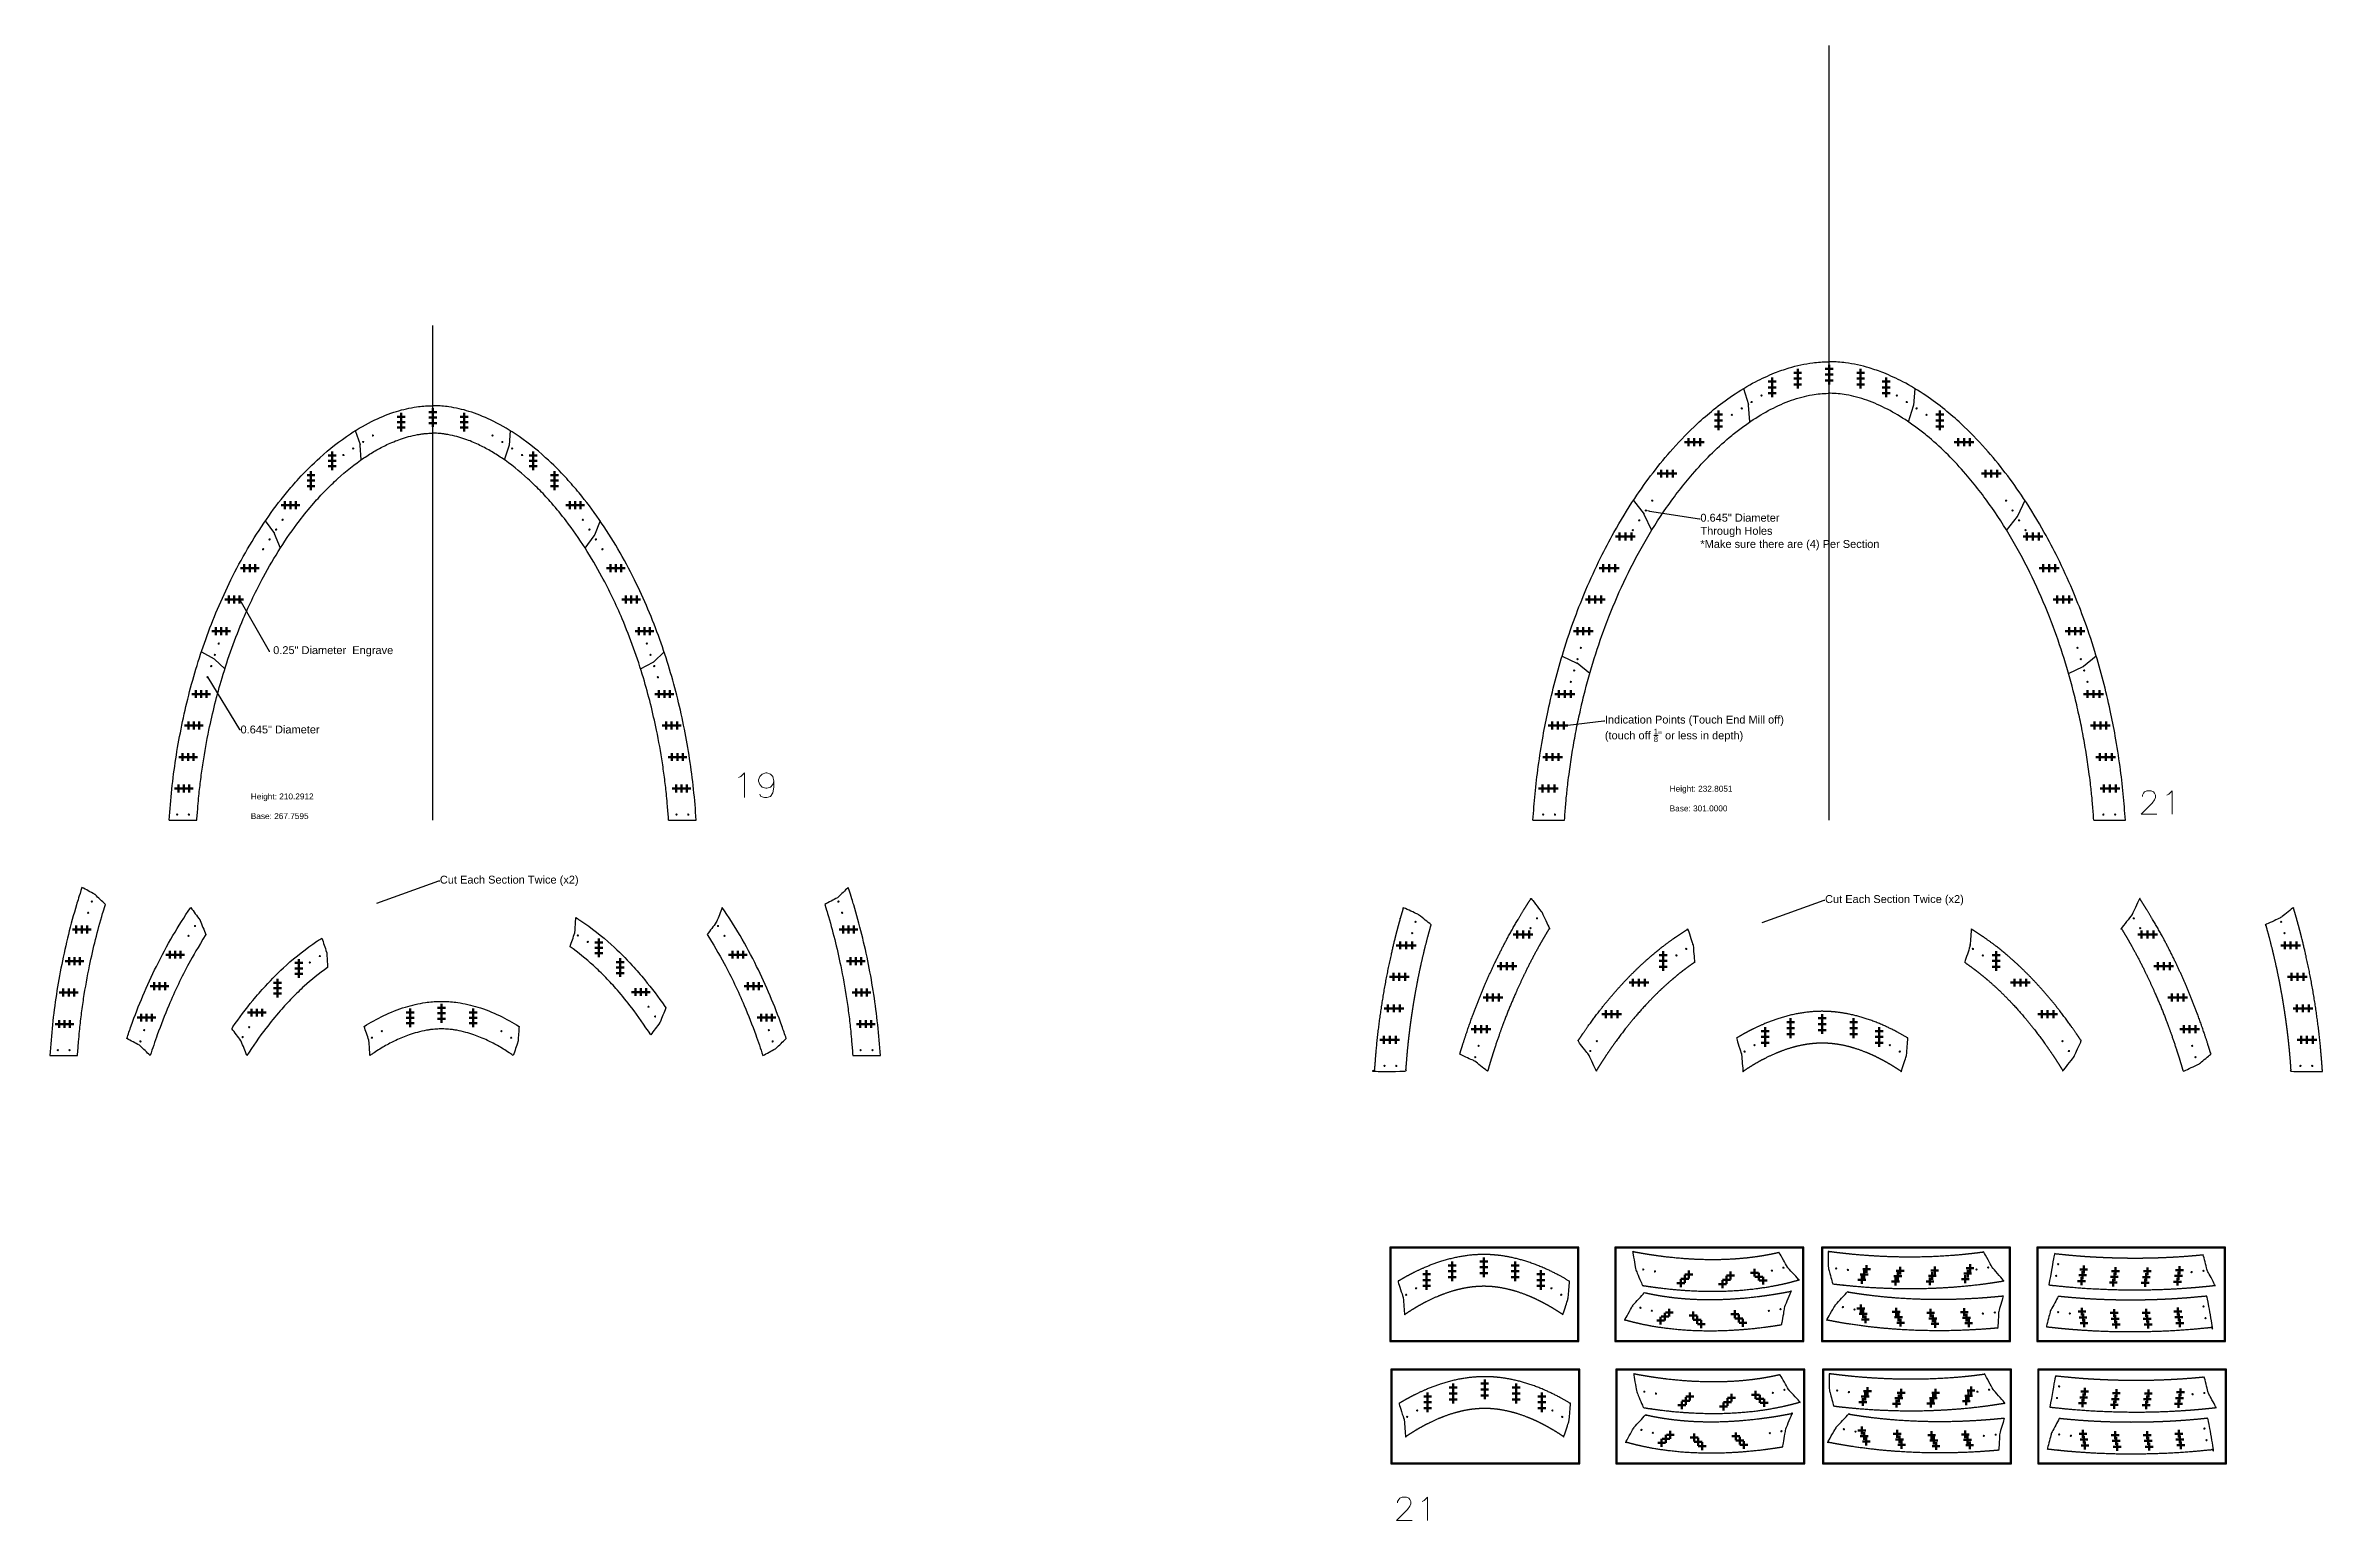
# Model space of a CAD drawing. Header units: inches. Extents: x -241 to 12541, y -1696 to 1281.
# Drawn here: x 4460 to 5617, y -1696 to -947 of the extents above; entities that cross this region are included whole.
import ezdxf
from ezdxf import colors
from ezdxf.entities.mleader import LeaderData, LeaderLine
from ezdxf.math import Vec2, Vec3

# ---------------------------------------------------------------- set-up
doc = ezdxf.new("R2010")
doc.units = ezdxf.units.IN
doc.header["$MEASUREMENT"] = 0
doc.header["$PDMODE"] = 2
doc.header["$PDSIZE"] = 2
for name, color, linetype, lineweight in [('Annotation', 7, 'Continuous', 9), ('Drilling', 3, 'Continuous', 13), ('Engrave', 4, 'Continuous', 50)]:
    doc.layers.add(name, color=color, linetype=linetype, lineweight=lineweight)
doc.layers.add('Cut Sheet', color=1, linetype='Continuous')
doc.styles.get("Standard").update_dxf_attribs({"font": 'Arial.ttf'})

msp = doc.modelspace()

# ---------------------------------------------------------------- texts
at = {"layer": 'Annotation', "char_height": 3, "attachment_point": 1}
for s, insert in [('Height: 210.2912\\P \\PBase: 267.7595', (4564.7269, -1327.12668)), ('Height: 232.8051\\P \\PBase: 301.0000', (5285.61979, -1323.19995))]:
    msp.add_mtext_dynamic_manual_height_columns(s, width=45.2101633, gutter_width=1, heights=[0], dxfattribs=dict(at, insert=insert))

# ---------------------------------------------------------------- blocks, each defined once
blk = doc.blocks.new('*U523')
at = {"layer": 'Engrave'}
blk.add_point((0, 0), dxfattribs=at)
blk = doc.blocks.new('*U524')
at = {"layer": 'Engrave', "color": 0, "linetype": 'ByBlock', "lineweight": -2, "transparency": 16777216}
for p in [(0, 0), (2.75, 0), (5.5, 0)]:
    blk.add_blockref('*U523', p, dxfattribs=at)
blk = doc.blocks.new('*U525')
at = {"layer": 'Engrave'}
blk.add_point((0, 0), dxfattribs=at)
blk = doc.blocks.new('*U526')
at = {"layer": 'Engrave', "color": 0, "linetype": 'ByBlock', "lineweight": -2, "transparency": 16777216}
for p in [(0, 0), (2.75, 0), (5.5, 0)]:
    blk.add_blockref('*U525', p, dxfattribs=at)
blk = doc.blocks.new('*U527')
at = {"layer": 'Engrave'}
blk.add_point((0, 0), dxfattribs=at)
blk = doc.blocks.new('*U528')
at = {"layer": 'Engrave', "color": 0, "linetype": 'ByBlock', "lineweight": -2, "transparency": 16777216}
for p in [(0, 0), (2.75, 0), (5.5, 0)]:
    blk.add_blockref('*U527', p, dxfattribs=at)
blk = doc.blocks.new('*U529')
at = {"layer": 'Engrave'}
blk.add_point((0, 0), dxfattribs=at)
blk = doc.blocks.new('*U530')
at = {"layer": 'Engrave', "color": 0, "linetype": 'ByBlock', "lineweight": -2, "transparency": 16777216}
for p in [(0, 0), (2.75, 0), (5.5, 0)]:
    blk.add_blockref('*U529', p, dxfattribs=at)
blk = doc.blocks.new('*U531')
at = {"layer": 'Engrave'}
blk.add_point((0, 0), dxfattribs=at)
blk = doc.blocks.new('*U532')
at = {"layer": 'Engrave', "color": 0, "linetype": 'ByBlock', "lineweight": -2, "transparency": 16777216}
for p in [(0, 0), (2.75, 0), (5.5, 0)]:
    blk.add_blockref('*U531', p, dxfattribs=at)
blk = doc.blocks.new('*U533')
at = {"layer": 'Engrave'}
blk.add_point((0, 0), dxfattribs=at)
blk = doc.blocks.new('*U534')
at = {"layer": 'Engrave', "color": 0, "linetype": 'ByBlock', "lineweight": -2, "transparency": 16777216}
for p in [(0, 0), (2.75, 0), (5.5, 0)]:
    blk.add_blockref('*U533', p, dxfattribs=at)
blk = doc.blocks.new('*U535')
at = {"layer": 'Engrave'}
blk.add_point((0, 0), dxfattribs=at)
blk = doc.blocks.new('*U536')
at = {"layer": 'Engrave', "color": 0, "linetype": 'ByBlock', "lineweight": -2, "transparency": 16777216}
for p in [(0, 0), (2.75, 0), (5.5, 0)]:
    blk.add_blockref('*U535', p, dxfattribs=at)
blk = doc.blocks.new('*U537')
at = {"layer": 'Engrave'}
blk.add_point((0, 0), dxfattribs=at)
blk = doc.blocks.new('*U538')
at = {"layer": 'Engrave', "color": 0, "linetype": 'ByBlock', "lineweight": -2, "transparency": 16777216}
for p in [(0, 0), (2.75, 0), (5.5, 0)]:
    blk.add_blockref('*U537', p, dxfattribs=at)
blk = doc.blocks.new('*U539')
at = {"layer": 'Engrave'}
blk.add_point((0, 0), dxfattribs=at)
blk = doc.blocks.new('*U540')
at = {"layer": 'Engrave', "color": 0, "linetype": 'ByBlock', "lineweight": -2, "transparency": 16777216}
for p in [(0, 0), (2.75, 0), (5.5, 0)]:
    blk.add_blockref('*U539', p, dxfattribs=at)
blk = doc.blocks.new('*U541')
at = {"layer": 'Engrave'}
blk.add_point((0, 0), dxfattribs=at)
blk = doc.blocks.new('*U542')
at = {"layer": 'Engrave', "color": 0, "linetype": 'ByBlock', "lineweight": -2, "transparency": 16777216}
for p in [(0, 0), (2.75, 0), (5.5, 0)]:
    blk.add_blockref('*U541', p, dxfattribs=at)
blk = doc.blocks.new('*U543')
at = {"layer": 'Engrave'}
blk.add_point((0, 0), dxfattribs=at)
blk = doc.blocks.new('*U544')
at = {"layer": 'Engrave', "color": 0, "linetype": 'ByBlock', "lineweight": -2, "transparency": 16777216}
for p in [(0, 0), (2.75, 0), (5.5, 0)]:
    blk.add_blockref('*U543', p, dxfattribs=at)
blk = doc.blocks.new('*U545')
at = {"layer": 'Engrave'}
blk.add_point((0, 0), dxfattribs=at)
blk = doc.blocks.new('*U546')
at = {"layer": 'Engrave', "color": 0, "linetype": 'ByBlock', "lineweight": -2, "transparency": 16777216}
for p in [(0, 0), (2.75, 0), (5.5, 0)]:
    blk.add_blockref('*U545', p, dxfattribs=at)
blk = doc.blocks.new('*U547')
at = {"layer": 'Engrave'}
blk.add_point((0, 0), dxfattribs=at)
blk = doc.blocks.new('*U548')
at = {"layer": 'Engrave', "color": 0, "linetype": 'ByBlock', "lineweight": -2, "transparency": 16777216}
for p in [(0, 0), (2.75, 0), (5.5, 0)]:
    blk.add_blockref('*U547', p, dxfattribs=at)
blk = doc.blocks.new('*U549')
at = {"layer": 'Engrave'}
blk.add_point((0, 0), dxfattribs=at)
blk = doc.blocks.new('*U550')
at = {"layer": 'Engrave', "color": 0, "linetype": 'ByBlock', "lineweight": -2, "transparency": 16777216}
for p in [(0, 0), (2.75, 0), (5.5, 0)]:
    blk.add_blockref('*U549', p, dxfattribs=at)
blk = doc.blocks.new('*U551')
at = {"layer": 'Engrave'}
blk.add_point((0, 0), dxfattribs=at)
blk = doc.blocks.new('*U552')
at = {"layer": 'Engrave', "color": 0, "linetype": 'ByBlock', "lineweight": -2, "transparency": 16777216}
for p in [(0, 0), (2.75, 0), (5.5, 0)]:
    blk.add_blockref('*U551', p, dxfattribs=at)
blk = doc.blocks.new('*U553')
at = {"layer": 'Engrave'}
blk.add_point((0, 0), dxfattribs=at)
blk = doc.blocks.new('*U554')
at = {"layer": 'Engrave', "color": 0, "linetype": 'ByBlock', "lineweight": -2, "transparency": 16777216}
for p in [(0, 0), (2.75, 0), (5.5, 0)]:
    blk.add_blockref('*U553', p, dxfattribs=at)
blk = doc.blocks.new('*U555')
at = {"layer": 'Engrave'}
blk.add_point((0, 0), dxfattribs=at)
blk = doc.blocks.new('*U556')
at = {"layer": 'Engrave', "color": 0, "linetype": 'ByBlock', "lineweight": -2, "transparency": 16777216}
for p in [(0, 0), (2.75, 0), (5.5, 0)]:
    blk.add_blockref('*U555', p, dxfattribs=at)
blk = doc.blocks.new('*U557')
at = {"layer": 'Engrave'}
blk.add_point((0, 0), dxfattribs=at)
blk = doc.blocks.new('*U558')
at = {"layer": 'Engrave', "color": 0, "linetype": 'ByBlock', "lineweight": -2, "transparency": 16777216}
for p in [(0, 0), (2.75, 0), (5.5, 0)]:
    blk.add_blockref('*U557', p, dxfattribs=at)
blk = doc.blocks.new('*U559')
at = {"layer": 'Engrave'}
blk.add_point((0, 0), dxfattribs=at)
blk = doc.blocks.new('*U560')
at = {"layer": 'Engrave', "color": 0, "linetype": 'ByBlock', "lineweight": -2, "transparency": 16777216}
for p in [(0, 0), (2.75, 0), (5.5, 0)]:
    blk.add_blockref('*U559', p, dxfattribs=at)
blk = doc.blocks.new('*U561')
at = {"layer": 'Engrave'}
blk.add_point((0, 0), dxfattribs=at)
blk = doc.blocks.new('*U562')
at = {"layer": 'Engrave', "color": 0, "linetype": 'ByBlock', "lineweight": -2, "transparency": 16777216}
for p in [(0, 0), (2.75, 0), (5.5, 0)]:
    blk.add_blockref('*U561', p, dxfattribs=at)
blk = doc.blocks.new('*U563')
at = {"layer": 'Engrave'}
blk.add_point((0, 0), dxfattribs=at)
blk = doc.blocks.new('*U564')
at = {"layer": 'Engrave', "color": 0, "linetype": 'ByBlock', "lineweight": -2, "transparency": 16777216}
for p in [(0, 0), (2.75, 0), (5.5, 0)]:
    blk.add_blockref('*U563', p, dxfattribs=at)
blk = doc.blocks.new('*U565')
at = {"layer": 'Engrave'}
blk.add_point((0, 0), dxfattribs=at)
blk = doc.blocks.new('*U566')
at = {"layer": 'Engrave', "color": 0, "linetype": 'ByBlock', "lineweight": -2, "transparency": 16777216}
for p in [(0, 0), (2.75, 0), (5.5, 0)]:
    blk.add_blockref('*U565', p, dxfattribs=at)
blk = doc.blocks.new('*U567')
at = {"layer": 'Engrave'}
blk.add_point((0, 0), dxfattribs=at)
blk = doc.blocks.new('*U568')
at = {"layer": 'Engrave', "color": 0, "linetype": 'ByBlock', "lineweight": -2, "transparency": 16777216}
for p in [(0, 0), (2.75, 0), (5.5, 0)]:
    blk.add_blockref('*U567', p, dxfattribs=at)
blk = doc.blocks.new('*U616')
at = {"layer": 'Engrave'}
blk.add_point((0, 0), dxfattribs=at)
blk = doc.blocks.new('*U617')
at = {"layer": 'Engrave', "color": 0, "linetype": 'ByBlock', "lineweight": -2, "transparency": 16777216}
for p in [(0, 0), (2.75, 0), (5.5, 0)]:
    blk.add_blockref('*U616', p, dxfattribs=at)
blk = doc.blocks.new('*U618')
at = {"layer": 'Engrave'}
blk.add_point((0, 0), dxfattribs=at)
blk = doc.blocks.new('*U619')
at = {"layer": 'Engrave', "color": 0, "linetype": 'ByBlock', "lineweight": -2, "transparency": 16777216}
for p in [(0, 0), (2.75, 0), (5.5, 0)]:
    blk.add_blockref('*U618', p, dxfattribs=at)
blk = doc.blocks.new('*U620')
at = {"layer": 'Engrave'}
blk.add_point((0, 0), dxfattribs=at)
blk = doc.blocks.new('*U621')
at = {"layer": 'Engrave', "color": 0, "linetype": 'ByBlock', "lineweight": -2, "transparency": 16777216}
for p in [(0, 0), (2.75, 0), (5.5, 0)]:
    blk.add_blockref('*U620', p, dxfattribs=at)
blk = doc.blocks.new('*U622')
at = {"layer": 'Engrave'}
blk.add_point((0, 0), dxfattribs=at)
blk = doc.blocks.new('*U623')
at = {"layer": 'Engrave', "color": 0, "linetype": 'ByBlock', "lineweight": -2, "transparency": 16777216}
for p in [(0, 0), (2.75, 0), (5.5, 0)]:
    blk.add_blockref('*U622', p, dxfattribs=at)
blk = doc.blocks.new('*U631')
at = {"layer": 'Engrave'}
blk.add_point((0, 0), dxfattribs=at)
blk = doc.blocks.new('*U632')
at = {"layer": 'Engrave', "color": 0, "linetype": 'ByBlock', "lineweight": -2, "transparency": 16777216}
for p in [(0, 0), (2.75, 0), (5.5, 0)]:
    blk.add_blockref('*U631', p, dxfattribs=at)
blk = doc.blocks.new('*U633')
at = {"layer": 'Engrave'}
blk.add_point((0, 0), dxfattribs=at)
blk = doc.blocks.new('*U634')
at = {"layer": 'Engrave', "color": 0, "linetype": 'ByBlock', "lineweight": -2, "transparency": 16777216}
for p in [(0, 0), (2.75, 0), (5.5, 0)]:
    blk.add_blockref('*U633', p, dxfattribs=at)
blk = doc.blocks.new('*U635')
at = {"layer": 'Engrave'}
blk.add_point((0, 0), dxfattribs=at)
blk = doc.blocks.new('*U636')
at = {"layer": 'Engrave', "color": 0, "linetype": 'ByBlock', "lineweight": -2, "transparency": 16777216}
for p in [(0, 0), (2.75, 0), (5.5, 0)]:
    blk.add_blockref('*U635', p, dxfattribs=at)
blk = doc.blocks.new('*U637')
at = {"layer": 'Engrave'}
blk.add_point((0, 0), dxfattribs=at)
blk = doc.blocks.new('*U638')
at = {"layer": 'Engrave', "color": 0, "linetype": 'ByBlock', "lineweight": -2, "transparency": 16777216}
for p in [(0, 0), (2.75, 0), (5.5, 0)]:
    blk.add_blockref('*U637', p, dxfattribs=at)
blk = doc.blocks.new('*U639')
at = {"layer": 'Engrave'}
blk.add_point((0, 0), dxfattribs=at)
blk = doc.blocks.new('*U640')
at = {"layer": 'Engrave', "color": 0, "linetype": 'ByBlock', "lineweight": -2, "transparency": 16777216}
for p in [(0, 0), (2.75, 0), (5.5, 0)]:
    blk.add_blockref('*U639', p, dxfattribs=at)
blk = doc.blocks.new('*U641')
at = {"layer": 'Engrave'}
blk.add_point((0, 0), dxfattribs=at)
blk = doc.blocks.new('*U642')
at = {"layer": 'Engrave', "color": 0, "linetype": 'ByBlock', "lineweight": -2, "transparency": 16777216}
for p in [(0, 0), (2.75, 0), (5.5, 0)]:
    blk.add_blockref('*U641', p, dxfattribs=at)
blk = doc.blocks.new('*U643')
at = {"layer": 'Engrave'}
blk.add_point((0, 0), dxfattribs=at)
blk = doc.blocks.new('*U644')
at = {"layer": 'Engrave', "color": 0, "linetype": 'ByBlock', "lineweight": -2, "transparency": 16777216}
for p in [(0, 0), (2.75, 0), (5.5, 0)]:
    blk.add_blockref('*U643', p, dxfattribs=at)
blk = doc.blocks.new('*U645')
at = {"layer": 'Engrave'}
blk.add_point((0, 0), dxfattribs=at)
blk = doc.blocks.new('*U646')
at = {"layer": 'Engrave', "color": 0, "linetype": 'ByBlock', "lineweight": -2, "transparency": 16777216}
for p in [(0, 0), (2.75, 0), (5.5, 0)]:
    blk.add_blockref('*U645', p, dxfattribs=at)
blk = doc.blocks.new('*U647')
at = {"layer": 'Engrave'}
blk.add_point((0, 0), dxfattribs=at)
blk = doc.blocks.new('*U648')
at = {"layer": 'Engrave', "color": 0, "linetype": 'ByBlock', "lineweight": -2, "transparency": 16777216}
for p in [(0, 0), (2.75, 0), (5.5, 0)]:
    blk.add_blockref('*U647', p, dxfattribs=at)
blk = doc.blocks.new('*U649')
at = {"layer": 'Engrave'}
blk.add_point((0, 0), dxfattribs=at)
blk = doc.blocks.new('*U650')
at = {"layer": 'Engrave', "color": 0, "linetype": 'ByBlock', "lineweight": -2, "transparency": 16777216}
for p in [(0, 0), (2.75, 0), (5.5, 0)]:
    blk.add_blockref('*U649', p, dxfattribs=at)
blk = doc.blocks.new('*U651')
at = {"layer": 'Engrave'}
blk.add_point((0, 0), dxfattribs=at)
blk = doc.blocks.new('*U652')
at = {"layer": 'Engrave', "color": 0, "linetype": 'ByBlock', "lineweight": -2, "transparency": 16777216}
for p in [(0, 0), (2.75, 0), (5.5, 0)]:
    blk.add_blockref('*U651', p, dxfattribs=at)
blk = doc.blocks.new('*U653')
at = {"layer": 'Engrave'}
blk.add_point((0, 0), dxfattribs=at)
blk = doc.blocks.new('*U654')
at = {"layer": 'Engrave', "color": 0, "linetype": 'ByBlock', "lineweight": -2, "transparency": 16777216}
for p in [(0, 0), (2.75, 0), (5.5, 0)]:
    blk.add_blockref('*U653', p, dxfattribs=at)
blk = doc.blocks.new('*U655')
at = {"layer": 'Engrave'}
blk.add_point((0, 0), dxfattribs=at)
blk = doc.blocks.new('*U656')
at = {"layer": 'Engrave', "color": 0, "linetype": 'ByBlock', "lineweight": -2, "transparency": 16777216}
for p in [(0, 0), (2.75, 0), (5.5, 0)]:
    blk.add_blockref('*U655', p, dxfattribs=at)
blk = doc.blocks.new('*U657')
at = {"layer": 'Engrave'}
blk.add_point((0, 0), dxfattribs=at)
blk = doc.blocks.new('*U658')
at = {"layer": 'Engrave', "color": 0, "linetype": 'ByBlock', "lineweight": -2, "transparency": 16777216}
for p in [(0, 0), (2.75, 0), (5.5, 0)]:
    blk.add_blockref('*U657', p, dxfattribs=at)
blk = doc.blocks.new('*U659')
at = {"layer": 'Engrave'}
blk.add_point((0, 0), dxfattribs=at)
blk = doc.blocks.new('*U660')
at = {"layer": 'Engrave', "color": 0, "linetype": 'ByBlock', "lineweight": -2, "transparency": 16777216}
for p in [(0, 0), (2.75, 0), (5.5, 0)]:
    blk.add_blockref('*U659', p, dxfattribs=at)
blk = doc.blocks.new('*U661')
at = {"layer": 'Engrave'}
blk.add_point((0, 0), dxfattribs=at)
blk = doc.blocks.new('*U662')
at = {"layer": 'Engrave', "color": 0, "linetype": 'ByBlock', "lineweight": -2, "transparency": 16777216}
for p in [(0, 0), (2.75, 0), (5.5, 0)]:
    blk.add_blockref('*U661', p, dxfattribs=at)
blk = doc.blocks.new('*U663')
at = {"layer": 'Engrave'}
blk.add_point((0, 0), dxfattribs=at)
blk = doc.blocks.new('*U664')
at = {"layer": 'Engrave', "color": 0, "linetype": 'ByBlock', "lineweight": -2, "transparency": 16777216}
for p in [(0, 0), (2.75, 0), (5.5, 0)]:
    blk.add_blockref('*U663', p, dxfattribs=at)
blk = doc.blocks.new('*U665')
at = {"layer": 'Engrave'}
blk.add_point((0, 0), dxfattribs=at)
blk = doc.blocks.new('*U666')
at = {"layer": 'Engrave', "color": 0, "linetype": 'ByBlock', "lineweight": -2, "transparency": 16777216}
for p in [(0, 0), (2.75, 0), (5.5, 0)]:
    blk.add_blockref('*U665', p, dxfattribs=at)
blk = doc.blocks.new('*U667')
at = {"layer": 'Engrave'}
blk.add_point((0, 0), dxfattribs=at)
blk = doc.blocks.new('*U668')
at = {"layer": 'Engrave', "color": 0, "linetype": 'ByBlock', "lineweight": -2, "transparency": 16777216}
for p in [(0, 0), (2.75, 0), (5.5, 0)]:
    blk.add_blockref('*U667', p, dxfattribs=at)
blk = doc.blocks.new('*U868')
at = {"layer": 'Engrave'}
blk.add_point((0, 0), dxfattribs=at)
blk = doc.blocks.new('*U869')
at = {"layer": 'Engrave', "color": 0, "linetype": 'ByBlock', "lineweight": -2, "transparency": 16777216}
for p in [(0, 0), (3, 0), (6, 0)]:
    blk.add_blockref('*U868', p, dxfattribs=at)
blk = doc.blocks.new('*U870')
at = {"layer": 'Engrave'}
blk.add_point((0, 0), dxfattribs=at)
blk = doc.blocks.new('*U871')
at = {"layer": 'Engrave', "color": 0, "linetype": 'ByBlock', "lineweight": -2, "transparency": 16777216}
for p in [(0, 0), (3, 0), (6, 0)]:
    blk.add_blockref('*U870', p, dxfattribs=at)
blk = doc.blocks.new('*U872')
at = {"layer": 'Engrave'}
blk.add_point((0, 0), dxfattribs=at)
blk = doc.blocks.new('*U873')
at = {"layer": 'Engrave', "color": 0, "linetype": 'ByBlock', "lineweight": -2, "transparency": 16777216}
for p in [(0, 0), (3, 0), (6, 0)]:
    blk.add_blockref('*U872', p, dxfattribs=at)
blk = doc.blocks.new('*U874')
at = {"layer": 'Engrave'}
blk.add_point((0, 0), dxfattribs=at)
blk = doc.blocks.new('*U875')
at = {"layer": 'Engrave', "color": 0, "linetype": 'ByBlock', "lineweight": -2, "transparency": 16777216}
for p in [(0, 0), (3, 0), (6, 0)]:
    blk.add_blockref('*U874', p, dxfattribs=at)
blk = doc.blocks.new('*U876')
at = {"layer": 'Engrave'}
blk.add_point((0, 0), dxfattribs=at)
blk = doc.blocks.new('*U877')
at = {"layer": 'Engrave', "color": 0, "linetype": 'ByBlock', "lineweight": -2, "transparency": 16777216}
for p in [(0, 0), (3, 0), (6, 0)]:
    blk.add_blockref('*U876', p, dxfattribs=at)
blk = doc.blocks.new('*U878')
at = {"layer": 'Engrave'}
blk.add_point((0, 0), dxfattribs=at)
blk = doc.blocks.new('*U879')
at = {"layer": 'Engrave', "color": 0, "linetype": 'ByBlock', "lineweight": -2, "transparency": 16777216}
for p in [(0, 0), (3, 0), (6, 0)]:
    blk.add_blockref('*U878', p, dxfattribs=at)
blk = doc.blocks.new('*U880')
at = {"layer": 'Engrave'}
blk.add_point((0, 0), dxfattribs=at)
blk = doc.blocks.new('*U881')
at = {"layer": 'Engrave', "color": 0, "linetype": 'ByBlock', "lineweight": -2, "transparency": 16777216}
for p in [(0, 0), (3, 0), (6, 0)]:
    blk.add_blockref('*U880', p, dxfattribs=at)
blk = doc.blocks.new('*U882')
at = {"layer": 'Engrave'}
blk.add_point((0, 0), dxfattribs=at)
blk = doc.blocks.new('*U883')
at = {"layer": 'Engrave', "color": 0, "linetype": 'ByBlock', "lineweight": -2, "transparency": 16777216}
for p in [(0, 0), (3, 0), (6, 0)]:
    blk.add_blockref('*U882', p, dxfattribs=at)
blk = doc.blocks.new('*U884')
at = {"layer": 'Engrave'}
blk.add_point((0, 0), dxfattribs=at)
blk = doc.blocks.new('*U885')
at = {"layer": 'Engrave', "color": 0, "linetype": 'ByBlock', "lineweight": -2, "transparency": 16777216}
for p in [(0, 0), (3, 0), (6, 0)]:
    blk.add_blockref('*U884', p, dxfattribs=at)
blk = doc.blocks.new('*U886')
at = {"layer": 'Engrave'}
blk.add_point((0, 0), dxfattribs=at)
blk = doc.blocks.new('*U887')
at = {"layer": 'Engrave', "color": 0, "linetype": 'ByBlock', "lineweight": -2, "transparency": 16777216}
for p in [(0, 0), (3, 0), (6, 0)]:
    blk.add_blockref('*U886', p, dxfattribs=at)
blk = doc.blocks.new('*U888')
at = {"layer": 'Engrave'}
blk.add_point((0, 0), dxfattribs=at)
blk = doc.blocks.new('*U889')
at = {"layer": 'Engrave', "color": 0, "linetype": 'ByBlock', "lineweight": -2, "transparency": 16777216}
for p in [(0, 0), (3, 0), (6, 0)]:
    blk.add_blockref('*U888', p, dxfattribs=at)
blk = doc.blocks.new('*U890')
at = {"layer": 'Engrave'}
blk.add_point((0, 0), dxfattribs=at)
blk = doc.blocks.new('*U891')
at = {"layer": 'Engrave', "color": 0, "linetype": 'ByBlock', "lineweight": -2, "transparency": 16777216}
for p in [(0, 0), (3, 0), (6, 0)]:
    blk.add_blockref('*U890', p, dxfattribs=at)
blk = doc.blocks.new('*U892')
at = {"layer": 'Engrave'}
blk.add_point((0, 0), dxfattribs=at)
blk = doc.blocks.new('*U893')
at = {"layer": 'Engrave', "color": 0, "linetype": 'ByBlock', "lineweight": -2, "transparency": 16777216}
for p in [(0, 0), (3, 0), (6, 0)]:
    blk.add_blockref('*U892', p, dxfattribs=at)
blk = doc.blocks.new('*U894')
at = {"layer": 'Engrave'}
blk.add_point((0, 0), dxfattribs=at)
blk = doc.blocks.new('*U895')
at = {"layer": 'Engrave', "color": 0, "linetype": 'ByBlock', "lineweight": -2, "transparency": 16777216}
for p in [(0, 0), (3, 0), (6, 0)]:
    blk.add_blockref('*U894', p, dxfattribs=at)
blk = doc.blocks.new('*U896')
at = {"layer": 'Engrave'}
blk.add_point((0, 0), dxfattribs=at)
blk = doc.blocks.new('*U897')
at = {"layer": 'Engrave', "color": 0, "linetype": 'ByBlock', "lineweight": -2, "transparency": 16777216}
for p in [(0, 0), (3, 0), (6, 0)]:
    blk.add_blockref('*U896', p, dxfattribs=at)
blk = doc.blocks.new('*U898')
at = {"layer": 'Engrave'}
blk.add_point((0, 0), dxfattribs=at)
blk = doc.blocks.new('*U899')
at = {"layer": 'Engrave', "color": 0, "linetype": 'ByBlock', "lineweight": -2, "transparency": 16777216}
for p in [(0, 0), (3, 0), (6, 0)]:
    blk.add_blockref('*U898', p, dxfattribs=at)
blk = doc.blocks.new('*U900')
at = {"layer": 'Engrave'}
blk.add_point((0, 0), dxfattribs=at)
blk = doc.blocks.new('*U901')
at = {"layer": 'Engrave', "color": 0, "linetype": 'ByBlock', "lineweight": -2, "transparency": 16777216}
for p in [(0, 0), (3, 0), (6, 0)]:
    blk.add_blockref('*U900', p, dxfattribs=at)
blk = doc.blocks.new('*U902')
at = {"layer": 'Engrave'}
blk.add_point((0, 0), dxfattribs=at)
blk = doc.blocks.new('*U903')
at = {"layer": 'Engrave', "color": 0, "linetype": 'ByBlock', "lineweight": -2, "transparency": 16777216}
for p in [(0, 0), (3, 0), (6, 0)]:
    blk.add_blockref('*U902', p, dxfattribs=at)
blk = doc.blocks.new('*U904')
at = {"layer": 'Engrave'}
blk.add_point((0, 0), dxfattribs=at)
blk = doc.blocks.new('*U905')
at = {"layer": 'Engrave', "color": 0, "linetype": 'ByBlock', "lineweight": -2, "transparency": 16777216}
for p in [(0, 0), (3, 0), (6, 0)]:
    blk.add_blockref('*U904', p, dxfattribs=at)
blk = doc.blocks.new('*U906')
at = {"layer": 'Engrave'}
blk.add_point((0, 0), dxfattribs=at)
blk = doc.blocks.new('*U907')
at = {"layer": 'Engrave', "color": 0, "linetype": 'ByBlock', "lineweight": -2, "transparency": 16777216}
for p in [(0, 0), (3, 0), (6, 0)]:
    blk.add_blockref('*U906', p, dxfattribs=at)
blk = doc.blocks.new('*U908')
at = {"layer": 'Engrave'}
blk.add_point((0, 0), dxfattribs=at)
blk = doc.blocks.new('*U909')
at = {"layer": 'Engrave', "color": 0, "linetype": 'ByBlock', "lineweight": -2, "transparency": 16777216}
for p in [(0, 0), (3, 0), (6, 0)]:
    blk.add_blockref('*U908', p, dxfattribs=at)
blk = doc.blocks.new('*U910')
at = {"layer": 'Engrave'}
blk.add_point((0, 0), dxfattribs=at)
blk = doc.blocks.new('*U911')
at = {"layer": 'Engrave', "color": 0, "linetype": 'ByBlock', "lineweight": -2, "transparency": 16777216}
for p in [(0, 0), (3, 0), (6, 0)]:
    blk.add_blockref('*U910', p, dxfattribs=at)
blk = doc.blocks.new('*U912')
at = {"layer": 'Engrave'}
blk.add_point((0, 0), dxfattribs=at)
blk = doc.blocks.new('*U913')
at = {"layer": 'Engrave', "color": 0, "linetype": 'ByBlock', "lineweight": -2, "transparency": 16777216}
for p in [(0, 0), (3, 0), (6, 0)]:
    blk.add_blockref('*U912', p, dxfattribs=at)
blk = doc.blocks.new('*U914')
at = {"layer": 'Engrave'}
blk.add_point((0, 0), dxfattribs=at)
blk = doc.blocks.new('*U915')
at = {"layer": 'Engrave', "color": 0, "linetype": 'ByBlock', "lineweight": -2, "transparency": 16777216}
for p in [(0, 0), (3, 0), (6, 0)]:
    blk.add_blockref('*U914', p, dxfattribs=at)
blk = doc.blocks.new('*U916')
at = {"layer": 'Engrave'}
blk.add_point((0, 0), dxfattribs=at)
blk = doc.blocks.new('*U917')
at = {"layer": 'Engrave', "color": 0, "linetype": 'ByBlock', "lineweight": -2, "transparency": 16777216}
for p in [(0, 0), (3, 0), (6, 0)]:
    blk.add_blockref('*U916', p, dxfattribs=at)
blk = doc.blocks.new('*U918')
at = {"layer": 'Engrave'}
blk.add_point((0, 0), dxfattribs=at)
blk = doc.blocks.new('*U919')
at = {"layer": 'Engrave', "color": 0, "linetype": 'ByBlock', "lineweight": -2, "transparency": 16777216}
for p in [(0, 0), (3, 0), (6, 0)]:
    blk.add_blockref('*U918', p, dxfattribs=at)
blk = doc.blocks.new('*U920')
at = {"layer": 'Engrave'}
blk.add_point((0, 0), dxfattribs=at)
blk = doc.blocks.new('*U921')
at = {"layer": 'Engrave', "color": 0, "linetype": 'ByBlock', "lineweight": -2, "transparency": 16777216}
for p in [(0, 0), (3, 0), (6, 0)]:
    blk.add_blockref('*U920', p, dxfattribs=at)
blk = doc.blocks.new('*U922')
at = {"layer": 'Engrave'}
blk.add_point((0, 0), dxfattribs=at)
blk = doc.blocks.new('*U923')
at = {"layer": 'Engrave', "color": 0, "linetype": 'ByBlock', "lineweight": -2, "transparency": 16777216}
for p in [(0, 0), (3, 0), (6, 0)]:
    blk.add_blockref('*U922', p, dxfattribs=at)
blk = doc.blocks.new('*U924')
at = {"layer": 'Engrave'}
blk.add_point((0, 0), dxfattribs=at)
blk = doc.blocks.new('*U925')
at = {"layer": 'Engrave', "color": 0, "linetype": 'ByBlock', "lineweight": -2, "transparency": 16777216}
for p in [(0, 0), (3, 0), (6, 0)]:
    blk.add_blockref('*U924', p, dxfattribs=at)
blk = doc.blocks.new('*U926')
at = {"layer": 'Engrave'}
blk.add_point((0, 0), dxfattribs=at)
blk = doc.blocks.new('*U927')
at = {"layer": 'Engrave', "color": 0, "linetype": 'ByBlock', "lineweight": -2, "transparency": 16777216}
for p in [(0, 0), (3, 0), (6, 0)]:
    blk.add_blockref('*U926', p, dxfattribs=at)
blk = doc.blocks.new('*U928')
at = {"layer": 'Engrave'}
blk.add_point((0, 0), dxfattribs=at)
blk = doc.blocks.new('*U929')
at = {"layer": 'Engrave', "color": 0, "linetype": 'ByBlock', "lineweight": -2, "transparency": 16777216}
for p in [(0, 0), (3, 0), (6, 0)]:
    blk.add_blockref('*U928', p, dxfattribs=at)
blk = doc.blocks.new('*U930')
at = {"layer": 'Engrave'}
blk.add_point((0, 0), dxfattribs=at)
blk = doc.blocks.new('*U931')
at = {"layer": 'Engrave', "color": 0, "linetype": 'ByBlock', "lineweight": -2, "transparency": 16777216}
for p in [(0, 0), (3, 0), (6, 0)]:
    blk.add_blockref('*U930', p, dxfattribs=at)
blk = doc.blocks.new('*U932')
at = {"layer": 'Engrave'}
blk.add_point((0, 0), dxfattribs=at)
blk = doc.blocks.new('*U933')
at = {"layer": 'Engrave', "color": 0, "linetype": 'ByBlock', "lineweight": -2, "transparency": 16777216}
for p in [(0, 0), (3, 0), (6, 0)]:
    blk.add_blockref('*U932', p, dxfattribs=at)
blk = doc.blocks.new('*U934')
at = {"layer": 'Engrave'}
blk.add_point((0, 0), dxfattribs=at)
blk = doc.blocks.new('*U935')
at = {"layer": 'Engrave', "color": 0, "linetype": 'ByBlock', "lineweight": -2, "transparency": 16777216}
for p in [(0, 0), (3, 0), (6, 0)]:
    blk.add_blockref('*U934', p, dxfattribs=at)
blk = doc.blocks.new('*U936')
at = {"layer": 'Engrave'}
blk.add_point((0, 0), dxfattribs=at)
blk = doc.blocks.new('*U937')
at = {"layer": 'Engrave', "color": 0, "linetype": 'ByBlock', "lineweight": -2, "transparency": 16777216}
for p in [(0, 0), (3, 0), (6, 0)]:
    blk.add_blockref('*U936', p, dxfattribs=at)
blk = doc.blocks.new('*U938')
at = {"layer": 'Engrave'}
blk.add_point((0, 0), dxfattribs=at)
blk = doc.blocks.new('*U939')
at = {"layer": 'Engrave', "color": 0, "linetype": 'ByBlock', "lineweight": -2, "transparency": 16777216}
for p in [(0, 0), (3, 0), (6, 0)]:
    blk.add_blockref('*U938', p, dxfattribs=at)
blk = doc.blocks.new('*U940')
at = {"layer": 'Engrave'}
blk.add_point((0, 0), dxfattribs=at)
blk = doc.blocks.new('*U941')
at = {"layer": 'Engrave', "color": 0, "linetype": 'ByBlock', "lineweight": -2, "transparency": 16777216}
for p in [(0, 0), (3, 0), (6, 0)]:
    blk.add_blockref('*U940', p, dxfattribs=at)
blk = doc.blocks.new('*U942')
at = {"layer": 'Engrave'}
blk.add_point((0, 0), dxfattribs=at)
blk = doc.blocks.new('*U943')
at = {"layer": 'Engrave', "color": 0, "linetype": 'ByBlock', "lineweight": -2, "transparency": 16777216}
for p in [(0, 0), (3, 0), (6, 0)]:
    blk.add_blockref('*U942', p, dxfattribs=at)
blk = doc.blocks.new('*U944')
at = {"layer": 'Engrave'}
blk.add_point((0, 0), dxfattribs=at)
blk = doc.blocks.new('*U945')
at = {"layer": 'Engrave', "color": 0, "linetype": 'ByBlock', "lineweight": -2, "transparency": 16777216}
for p in [(0, 0), (3, 0), (6, 0)]:
    blk.add_blockref('*U944', p, dxfattribs=at)
blk = doc.blocks.new('*U946')
at = {"layer": 'Engrave'}
blk.add_point((0, 0), dxfattribs=at)
blk = doc.blocks.new('*U947')
at = {"layer": 'Engrave', "color": 0, "linetype": 'ByBlock', "lineweight": -2, "transparency": 16777216}
for p in [(0, 0), (3, 0), (6, 0)]:
    blk.add_blockref('*U946', p, dxfattribs=at)
blk = doc.blocks.new('*U948')
at = {"layer": 'Engrave'}
blk.add_point((0, 0), dxfattribs=at)
blk = doc.blocks.new('*U949')
at = {"layer": 'Engrave', "color": 0, "linetype": 'ByBlock', "lineweight": -2, "transparency": 16777216}
for p in [(0, 0), (3, 0), (6, 0)]:
    blk.add_blockref('*U948', p, dxfattribs=at)
blk = doc.blocks.new('*U950')
at = {"layer": 'Engrave'}
blk.add_point((0, 0), dxfattribs=at)
blk = doc.blocks.new('*U951')
at = {"layer": 'Engrave', "color": 0, "linetype": 'ByBlock', "lineweight": -2, "transparency": 16777216}
for p in [(0, 0), (3, 0), (6, 0)]:
    blk.add_blockref('*U950', p, dxfattribs=at)
blk = doc.blocks.new('*U952')
at = {"layer": 'Engrave'}
blk.add_point((0, 0), dxfattribs=at)
blk = doc.blocks.new('*U953')
at = {"layer": 'Engrave', "color": 0, "linetype": 'ByBlock', "lineweight": -2, "transparency": 16777216}
for p in [(0, 0), (3, 0), (6, 0)]:
    blk.add_blockref('*U952', p, dxfattribs=at)
blk = doc.blocks.new('*U954')
at = {"layer": 'Engrave'}
blk.add_point((0, 0), dxfattribs=at)
blk = doc.blocks.new('*U955')
at = {"layer": 'Engrave', "color": 0, "linetype": 'ByBlock', "lineweight": -2, "transparency": 16777216}
for p in [(0, 0), (3, 0), (6, 0)]:
    blk.add_blockref('*U954', p, dxfattribs=at)
blk = doc.blocks.new('*U956')
at = {"layer": 'Engrave'}
blk.add_point((0, 0), dxfattribs=at)
blk = doc.blocks.new('*U957')
at = {"layer": 'Engrave', "color": 0, "linetype": 'ByBlock', "lineweight": -2, "transparency": 16777216}
for p in [(0, 0), (3, 0), (6, 0)]:
    blk.add_blockref('*U956', p, dxfattribs=at)
blk = doc.blocks.new('*U958')
at = {"layer": 'Engrave'}
blk.add_point((0, 0), dxfattribs=at)
blk = doc.blocks.new('*U959')
at = {"layer": 'Engrave', "color": 0, "linetype": 'ByBlock', "lineweight": -2, "transparency": 16777216}
for p in [(0, 0), (3, 0), (6, 0)]:
    blk.add_blockref('*U958', p, dxfattribs=at)
blk = doc.blocks.new('*U960')
at = {"layer": 'Engrave'}
blk.add_point((0, 0), dxfattribs=at)
blk = doc.blocks.new('*U961')
at = {"layer": 'Engrave', "color": 0, "linetype": 'ByBlock', "lineweight": -2, "transparency": 16777216}
for p in [(0, 0), (3, 0), (6, 0)]:
    blk.add_blockref('*U960', p, dxfattribs=at)
blk = doc.blocks.new('*U962')
at = {"layer": 'Engrave'}
blk.add_point((0, 0), dxfattribs=at)
blk = doc.blocks.new('*U963')
at = {"layer": 'Engrave', "color": 0, "linetype": 'ByBlock', "lineweight": -2, "transparency": 16777216}
for p in [(0, 0), (3, 0), (6, 0)]:
    blk.add_blockref('*U962', p, dxfattribs=at)
blk = doc.blocks.new('*U964')
at = {"layer": 'Engrave'}
blk.add_point((0, 0), dxfattribs=at)
blk = doc.blocks.new('*U965')
at = {"layer": 'Engrave', "color": 0, "linetype": 'ByBlock', "lineweight": -2, "transparency": 16777216}
for p in [(0, 0), (3, 0), (6, 0)]:
    blk.add_blockref('*U964', p, dxfattribs=at)
blk = doc.blocks.new('*U966')
at = {"layer": 'Engrave'}
blk.add_point((0, 0), dxfattribs=at)
blk = doc.blocks.new('*U967')
at = {"layer": 'Engrave', "color": 0, "linetype": 'ByBlock', "lineweight": -2, "transparency": 16777216}
for p in [(0, 0), (3, 0), (6, 0)]:
    blk.add_blockref('*U966', p, dxfattribs=at)
blk = doc.blocks.new('*U968')
at = {"layer": 'Engrave'}
blk.add_point((0, 0), dxfattribs=at)
blk = doc.blocks.new('*U969')
at = {"layer": 'Engrave', "color": 0, "linetype": 'ByBlock', "lineweight": -2, "transparency": 16777216}
for p in [(0, 0), (3, 0), (6, 0)]:
    blk.add_blockref('*U968', p, dxfattribs=at)
blk = doc.blocks.new('*U970')
at = {"layer": 'Engrave'}
blk.add_point((0, 0), dxfattribs=at)
blk = doc.blocks.new('*U971')
at = {"layer": 'Engrave', "color": 0, "linetype": 'ByBlock', "lineweight": -2, "transparency": 16777216}
for p in [(0, 0), (3, 0), (6, 0)]:
    blk.add_blockref('*U970', p, dxfattribs=at)
blk = doc.blocks.new('*U972')
at = {"layer": 'Engrave'}
blk.add_point((0, 0), dxfattribs=at)
blk = doc.blocks.new('*U973')
at = {"layer": 'Engrave', "color": 0, "linetype": 'ByBlock', "lineweight": -2, "transparency": 16777216}
for p in [(0, 0), (3, 0), (6, 0)]:
    blk.add_blockref('*U972', p, dxfattribs=at)
blk = doc.blocks.new('*U974')
at = {"layer": 'Engrave'}
blk.add_point((0, 0), dxfattribs=at)
blk = doc.blocks.new('*U975')
at = {"layer": 'Engrave', "color": 0, "linetype": 'ByBlock', "lineweight": -2, "transparency": 16777216}
for p in [(0, 0), (3, 0), (6, 0)]:
    blk.add_blockref('*U974', p, dxfattribs=at)
blk = doc.blocks.new('*U1031')
at = {"layer": 'Engrave'}
blk.add_point((0, 0), dxfattribs=at)
blk = doc.blocks.new('*U1032')
at = {"layer": 'Engrave', "color": 0, "linetype": 'ByBlock', "lineweight": -2, "transparency": 16777216}
for p in [(0, 0), (3, 0), (6, 0)]:
    blk.add_blockref('*U1031', p, dxfattribs=at)
blk = doc.blocks.new('*U1033')
at = {"layer": 'Engrave'}
blk.add_point((0, 0), dxfattribs=at)
blk = doc.blocks.new('*U1034')
at = {"layer": 'Engrave', "color": 0, "linetype": 'ByBlock', "lineweight": -2, "transparency": 16777216}
for p in [(0, 0), (3, 0), (6, 0)]:
    blk.add_blockref('*U1033', p, dxfattribs=at)
blk = doc.blocks.new('*U1035')
at = {"layer": 'Engrave'}
blk.add_point((0, 0), dxfattribs=at)
blk = doc.blocks.new('*U1036')
at = {"layer": 'Engrave', "color": 0, "linetype": 'ByBlock', "lineweight": -2, "transparency": 16777216}
for p in [(0, 0), (3, 0), (6, 0)]:
    blk.add_blockref('*U1035', p, dxfattribs=at)
blk = doc.blocks.new('*U1037')
at = {"layer": 'Engrave'}
blk.add_point((0, 0), dxfattribs=at)
blk = doc.blocks.new('*U1038')
at = {"layer": 'Engrave', "color": 0, "linetype": 'ByBlock', "lineweight": -2, "transparency": 16777216}
for p in [(0, 0), (3, 0), (6, 0)]:
    blk.add_blockref('*U1037', p, dxfattribs=at)
blk = doc.blocks.new('*U1039')
at = {"layer": 'Engrave'}
blk.add_point((0, 0), dxfattribs=at)
blk = doc.blocks.new('*U1040')
at = {"layer": 'Engrave', "color": 0, "linetype": 'ByBlock', "lineweight": -2, "transparency": 16777216}
for p in [(0, 0), (3, 0), (6, 0)]:
    blk.add_blockref('*U1039', p, dxfattribs=at)
blk = doc.blocks.new('*U1041')
at = {"layer": 'Engrave'}
blk.add_point((0, 0), dxfattribs=at)
blk = doc.blocks.new('*U1042')
at = {"layer": 'Engrave', "color": 0, "linetype": 'ByBlock', "lineweight": -2, "transparency": 16777216}
for p in [(0, 0), (3, 0), (6, 0)]:
    blk.add_blockref('*U1041', p, dxfattribs=at)
blk = doc.blocks.new('*U1043')
at = {"layer": 'Engrave'}
blk.add_point((0, 0), dxfattribs=at)
blk = doc.blocks.new('*U1044')
at = {"layer": 'Engrave', "color": 0, "linetype": 'ByBlock', "lineweight": -2, "transparency": 16777216}
for p in [(0, 0), (3, 0), (6, 0)]:
    blk.add_blockref('*U1043', p, dxfattribs=at)
blk = doc.blocks.new('*U1045')
at = {"layer": 'Engrave'}
blk.add_point((0, 0), dxfattribs=at)
blk = doc.blocks.new('*U1046')
at = {"layer": 'Engrave', "color": 0, "linetype": 'ByBlock', "lineweight": -2, "transparency": 16777216}
for p in [(0, 0), (3, 0), (6, 0)]:
    blk.add_blockref('*U1045', p, dxfattribs=at)
blk = doc.blocks.new('*U1047')
at = {"layer": 'Engrave'}
blk.add_point((0, 0), dxfattribs=at)
blk = doc.blocks.new('*U1048')
at = {"layer": 'Engrave', "color": 0, "linetype": 'ByBlock', "lineweight": -2, "transparency": 16777216}
for p in [(0, 0), (3, 0), (6, 0)]:
    blk.add_blockref('*U1047', p, dxfattribs=at)
blk = doc.blocks.new('*U1049')
at = {"layer": 'Engrave'}
blk.add_point((0, 0), dxfattribs=at)
blk = doc.blocks.new('*U1050')
at = {"layer": 'Engrave', "color": 0, "linetype": 'ByBlock', "lineweight": -2, "transparency": 16777216}
for p in [(0, 0), (3, 0), (6, 0)]:
    blk.add_blockref('*U1049', p, dxfattribs=at)
blk = doc.blocks.new('*U1051')
at = {"layer": 'Engrave'}
blk.add_point((0, 0), dxfattribs=at)
blk = doc.blocks.new('*U1052')
at = {"layer": 'Engrave', "color": 0, "linetype": 'ByBlock', "lineweight": -2, "transparency": 16777216}
for p in [(0, 0), (3, 0), (6, 0)]:
    blk.add_blockref('*U1051', p, dxfattribs=at)
blk = doc.blocks.new('*U1053')
at = {"layer": 'Engrave'}
blk.add_point((0, 0), dxfattribs=at)
blk = doc.blocks.new('*U1054')
at = {"layer": 'Engrave', "color": 0, "linetype": 'ByBlock', "lineweight": -2, "transparency": 16777216}
for p in [(0, 0), (3, 0), (6, 0)]:
    blk.add_blockref('*U1053', p, dxfattribs=at)
blk = doc.blocks.new('*U1055')
at = {"layer": 'Engrave'}
blk.add_point((0, 0), dxfattribs=at)
blk = doc.blocks.new('*U1056')
at = {"layer": 'Engrave', "color": 0, "linetype": 'ByBlock', "lineweight": -2, "transparency": 16777216}
for p in [(0, 0), (3, 0), (6, 0)]:
    blk.add_blockref('*U1055', p, dxfattribs=at)
blk = doc.blocks.new('*U1057')
at = {"layer": 'Engrave'}
blk.add_point((0, 0), dxfattribs=at)
blk = doc.blocks.new('*U1058')
at = {"layer": 'Engrave', "color": 0, "linetype": 'ByBlock', "lineweight": -2, "transparency": 16777216}
for p in [(0, 0), (3, 0), (6, 0)]:
    blk.add_blockref('*U1057', p, dxfattribs=at)
blk = doc.blocks.new('*U1059')
at = {"layer": 'Engrave'}
blk.add_point((0, 0), dxfattribs=at)
blk = doc.blocks.new('*U1060')
at = {"layer": 'Engrave', "color": 0, "linetype": 'ByBlock', "lineweight": -2, "transparency": 16777216}
for p in [(0, 0), (3, 0), (6, 0)]:
    blk.add_blockref('*U1059', p, dxfattribs=at)
blk = doc.blocks.new('*U1061')
at = {"layer": 'Engrave'}
blk.add_point((0, 0), dxfattribs=at)
blk = doc.blocks.new('*U1062')
at = {"layer": 'Engrave', "color": 0, "linetype": 'ByBlock', "lineweight": -2, "transparency": 16777216}
for p in [(0, 0), (3, 0), (6, 0)]:
    blk.add_blockref('*U1061', p, dxfattribs=at)
blk = doc.blocks.new('*U1063')
at = {"layer": 'Engrave'}
blk.add_point((0, 0), dxfattribs=at)
blk = doc.blocks.new('*U1064')
at = {"layer": 'Engrave', "color": 0, "linetype": 'ByBlock', "lineweight": -2, "transparency": 16777216}
for p in [(0, 0), (3, 0), (6, 0)]:
    blk.add_blockref('*U1063', p, dxfattribs=at)
blk = doc.blocks.new('*U1065')
at = {"layer": 'Engrave'}
blk.add_point((0, 0), dxfattribs=at)
blk = doc.blocks.new('*U1066')
at = {"layer": 'Engrave', "color": 0, "linetype": 'ByBlock', "lineweight": -2, "transparency": 16777216}
for p in [(0, 0), (3, 0), (6, 0)]:
    blk.add_blockref('*U1065', p, dxfattribs=at)
blk = doc.blocks.new('*U1067')
at = {"layer": 'Engrave'}
blk.add_point((0, 0), dxfattribs=at)
blk = doc.blocks.new('*U1068')
at = {"layer": 'Engrave', "color": 0, "linetype": 'ByBlock', "lineweight": -2, "transparency": 16777216}
for p in [(0, 0), (3, 0), (6, 0)]:
    blk.add_blockref('*U1067', p, dxfattribs=at)
blk = doc.blocks.new('*U1069')
at = {"layer": 'Engrave'}
blk.add_point((0, 0), dxfattribs=at)
blk = doc.blocks.new('*U1070')
at = {"layer": 'Engrave', "color": 0, "linetype": 'ByBlock', "lineweight": -2, "transparency": 16777216}
for p in [(0, 0), (3, 0), (6, 0)]:
    blk.add_blockref('*U1069', p, dxfattribs=at)
blk = doc.blocks.new('*U1071')
at = {"layer": 'Engrave'}
blk.add_point((0, 0), dxfattribs=at)
blk = doc.blocks.new('*U1072')
at = {"layer": 'Engrave', "color": 0, "linetype": 'ByBlock', "lineweight": -2, "transparency": 16777216}
for p in [(0, 0), (3, 0), (6, 0)]:
    blk.add_blockref('*U1071', p, dxfattribs=at)
blk = doc.blocks.new('*U1073')
at = {"layer": 'Engrave'}
blk.add_point((0, 0), dxfattribs=at)
blk = doc.blocks.new('*U1074')
at = {"layer": 'Engrave', "color": 0, "linetype": 'ByBlock', "lineweight": -2, "transparency": 16777216}
for p in [(0, 0), (3, 0), (6, 0)]:
    blk.add_blockref('*U1073', p, dxfattribs=at)
blk = doc.blocks.new('*U1075')
at = {"layer": 'Engrave'}
blk.add_point((0, 0), dxfattribs=at)
blk = doc.blocks.new('*U1076')
at = {"layer": 'Engrave', "color": 0, "linetype": 'ByBlock', "lineweight": -2, "transparency": 16777216}
for p in [(0, 0), (3, 0), (6, 0)]:
    blk.add_blockref('*U1075', p, dxfattribs=at)
blk = doc.blocks.new('*U1077')
at = {"layer": 'Engrave'}
blk.add_point((0, 0), dxfattribs=at)
blk = doc.blocks.new('*U1078')
at = {"layer": 'Engrave', "color": 0, "linetype": 'ByBlock', "lineweight": -2, "transparency": 16777216}
for p in [(0, 0), (3, 0), (6, 0)]:
    blk.add_blockref('*U1077', p, dxfattribs=at)
blk = doc.blocks.new('*U1079')
at = {"layer": 'Engrave'}
blk.add_point((0, 0), dxfattribs=at)
blk = doc.blocks.new('*U1080')
at = {"layer": 'Engrave', "color": 0, "linetype": 'ByBlock', "lineweight": -2, "transparency": 16777216}
for p in [(0, 0), (3, 0), (6, 0)]:
    blk.add_blockref('*U1079', p, dxfattribs=at)
blk = doc.blocks.new('*U1081')
at = {"layer": 'Engrave'}
blk.add_point((0, 0), dxfattribs=at)
blk = doc.blocks.new('*U1082')
at = {"layer": 'Engrave', "color": 0, "linetype": 'ByBlock', "lineweight": -2, "transparency": 16777216}
for p in [(0, 0), (3, 0), (6, 0)]:
    blk.add_blockref('*U1081', p, dxfattribs=at)
blk = doc.blocks.new('*U1083')
at = {"layer": 'Engrave'}
blk.add_point((0, 0), dxfattribs=at)
blk = doc.blocks.new('*U1084')
at = {"layer": 'Engrave', "color": 0, "linetype": 'ByBlock', "lineweight": -2, "transparency": 16777216}
for p in [(0, 0), (3, 0), (6, 0)]:
    blk.add_blockref('*U1083', p, dxfattribs=at)
blk = doc.blocks.new('*U1094')
at = {"layer": 'Engrave'}
blk.add_point((0, 0), dxfattribs=at)
blk = doc.blocks.new('*U1095')
at = {"layer": 'Engrave', "color": 0, "linetype": 'ByBlock', "lineweight": -2, "transparency": 16777216}
for p in [(0, 0), (3, 0), (6, 0)]:
    blk.add_blockref('*U1094', p, dxfattribs=at)
blk = doc.blocks.new('*U1096')
at = {"layer": 'Engrave'}
blk.add_point((0, 0), dxfattribs=at)
blk = doc.blocks.new('*U1097')
at = {"layer": 'Engrave', "color": 0, "linetype": 'ByBlock', "lineweight": -2, "transparency": 16777216}
for p in [(0, 0), (3, 0), (6, 0)]:
    blk.add_blockref('*U1096', p, dxfattribs=at)
blk = doc.blocks.new('*U1098')
at = {"layer": 'Engrave'}
blk.add_point((0, 0), dxfattribs=at)
blk = doc.blocks.new('*U1099')
at = {"layer": 'Engrave', "color": 0, "linetype": 'ByBlock', "lineweight": -2, "transparency": 16777216}
for p in [(0, 0), (3, 0), (6, 0)]:
    blk.add_blockref('*U1098', p, dxfattribs=at)
blk = doc.blocks.new('*U1100')
at = {"layer": 'Engrave'}
blk.add_point((0, 0), dxfattribs=at)
blk = doc.blocks.new('*U1101')
at = {"layer": 'Engrave', "color": 0, "linetype": 'ByBlock', "lineweight": -2, "transparency": 16777216}
for p in [(0, 0), (3, 0), (6, 0)]:
    blk.add_blockref('*U1100', p, dxfattribs=at)
blk = doc.blocks.new('*U1102')
at = {"layer": 'Engrave'}
blk.add_point((0, 0), dxfattribs=at)
blk = doc.blocks.new('*U1103')
at = {"layer": 'Engrave', "color": 0, "linetype": 'ByBlock', "lineweight": -2, "transparency": 16777216}
for p in [(0, 0), (3, 0), (6, 0)]:
    blk.add_blockref('*U1102', p, dxfattribs=at)
blk = doc.blocks.new('*U1104')
at = {"layer": 'Engrave'}
blk.add_point((0, 0), dxfattribs=at)
blk = doc.blocks.new('*U1105')
at = {"layer": 'Engrave', "color": 0, "linetype": 'ByBlock', "lineweight": -2, "transparency": 16777216}
for p in [(0, 0), (3, 0), (6, 0)]:
    blk.add_blockref('*U1104', p, dxfattribs=at)
blk = doc.blocks.new('*U1106')
at = {"layer": 'Engrave'}
blk.add_point((0, 0), dxfattribs=at)
blk = doc.blocks.new('*U1107')
at = {"layer": 'Engrave', "color": 0, "linetype": 'ByBlock', "lineweight": -2, "transparency": 16777216}
for p in [(0, 0), (3, 0), (6, 0)]:
    blk.add_blockref('*U1106', p, dxfattribs=at)
blk = doc.blocks.new('*U1108')
at = {"layer": 'Engrave'}
blk.add_point((0, 0), dxfattribs=at)
blk = doc.blocks.new('*U1109')
at = {"layer": 'Engrave', "color": 0, "linetype": 'ByBlock', "lineweight": -2, "transparency": 16777216}
for p in [(0, 0), (3, 0), (6, 0)]:
    blk.add_blockref('*U1108', p, dxfattribs=at)
blk = doc.blocks.new('*U1110')
at = {"layer": 'Engrave'}
blk.add_point((0, 0), dxfattribs=at)
blk = doc.blocks.new('*U1111')
at = {"layer": 'Engrave', "color": 0, "linetype": 'ByBlock', "lineweight": -2, "transparency": 16777216}
for p in [(0, 0), (3, 0), (6, 0)]:
    blk.add_blockref('*U1110', p, dxfattribs=at)
blk = doc.blocks.new('*U1112')
at = {"layer": 'Engrave'}
blk.add_point((0, 0), dxfattribs=at)
blk = doc.blocks.new('*U1113')
at = {"layer": 'Engrave', "color": 0, "linetype": 'ByBlock', "lineweight": -2, "transparency": 16777216}
for p in [(0, 0), (3, 0), (6, 0)]:
    blk.add_blockref('*U1112', p, dxfattribs=at)
blk = doc.blocks.new('*U1114')
at = {"layer": 'Engrave'}
blk.add_point((0, 0), dxfattribs=at)
blk = doc.blocks.new('*U1115')
at = {"layer": 'Engrave', "color": 0, "linetype": 'ByBlock', "lineweight": -2, "transparency": 16777216}
for p in [(0, 0), (3, 0), (6, 0)]:
    blk.add_blockref('*U1114', p, dxfattribs=at)
blk = doc.blocks.new('*U1116')
at = {"layer": 'Engrave'}
blk.add_point((0, 0), dxfattribs=at)
blk = doc.blocks.new('*U1117')
at = {"layer": 'Engrave', "color": 0, "linetype": 'ByBlock', "lineweight": -2, "transparency": 16777216}
for p in [(0, 0), (3, 0), (6, 0)]:
    blk.add_blockref('*U1116', p, dxfattribs=at)
blk = doc.blocks.new('*U1118')
at = {"layer": 'Engrave'}
blk.add_point((0, 0), dxfattribs=at)
blk = doc.blocks.new('*U1119')
at = {"layer": 'Engrave', "color": 0, "linetype": 'ByBlock', "lineweight": -2, "transparency": 16777216}
for p in [(0, 0), (3, 0), (6, 0)]:
    blk.add_blockref('*U1118', p, dxfattribs=at)
blk = doc.blocks.new('*U1120')
at = {"layer": 'Engrave'}
blk.add_point((0, 0), dxfattribs=at)
blk = doc.blocks.new('*U1121')
at = {"layer": 'Engrave', "color": 0, "linetype": 'ByBlock', "lineweight": -2, "transparency": 16777216}
for p in [(0, 0), (3, 0), (6, 0)]:
    blk.add_blockref('*U1120', p, dxfattribs=at)
blk = doc.blocks.new('*U1122')
at = {"layer": 'Engrave'}
blk.add_point((0, 0), dxfattribs=at)
blk = doc.blocks.new('*U1123')
at = {"layer": 'Engrave', "color": 0, "linetype": 'ByBlock', "lineweight": -2, "transparency": 16777216}
for p in [(0, 0), (3, 0), (6, 0)]:
    blk.add_blockref('*U1122', p, dxfattribs=at)
blk = doc.blocks.new('*U1124')
at = {"layer": 'Engrave'}
blk.add_point((0, 0), dxfattribs=at)
blk = doc.blocks.new('*U1125')
at = {"layer": 'Engrave', "color": 0, "linetype": 'ByBlock', "lineweight": -2, "transparency": 16777216}
for p in [(0, 0), (3, 0), (6, 0)]:
    blk.add_blockref('*U1124', p, dxfattribs=at)
blk = doc.blocks.new('*U1126')
at = {"layer": 'Engrave'}
blk.add_point((0, 0), dxfattribs=at)
blk = doc.blocks.new('*U1127')
at = {"layer": 'Engrave', "color": 0, "linetype": 'ByBlock', "lineweight": -2, "transparency": 16777216}
for p in [(0, 0), (3, 0), (6, 0)]:
    blk.add_blockref('*U1126', p, dxfattribs=at)
blk = doc.blocks.new('*U1128')
at = {"layer": 'Engrave'}
blk.add_point((0, 0), dxfattribs=at)
blk = doc.blocks.new('*U1129')
at = {"layer": 'Engrave', "color": 0, "linetype": 'ByBlock', "lineweight": -2, "transparency": 16777216}
for p in [(0, 0), (3, 0), (6, 0)]:
    blk.add_blockref('*U1128', p, dxfattribs=at)
blk = doc.blocks.new('*U1130')
at = {"layer": 'Engrave'}
blk.add_point((0, 0), dxfattribs=at)
blk = doc.blocks.new('*U1131')
at = {"layer": 'Engrave', "color": 0, "linetype": 'ByBlock', "lineweight": -2, "transparency": 16777216}
for p in [(0, 0), (3, 0), (6, 0)]:
    blk.add_blockref('*U1130', p, dxfattribs=at)
blk = doc.blocks.new('*U1132')
at = {"layer": 'Engrave'}
blk.add_point((0, 0), dxfattribs=at)
blk = doc.blocks.new('*U1133')
at = {"layer": 'Engrave', "color": 0, "linetype": 'ByBlock', "lineweight": -2, "transparency": 16777216}
for p in [(0, 0), (3, 0), (6, 0)]:
    blk.add_blockref('*U1132', p, dxfattribs=at)
blk = doc.blocks.new('*U1134')
at = {"layer": 'Engrave'}
blk.add_point((0, 0), dxfattribs=at)
blk = doc.blocks.new('*U1135')
at = {"layer": 'Engrave', "color": 0, "linetype": 'ByBlock', "lineweight": -2, "transparency": 16777216}
for p in [(0, 0), (3, 0), (6, 0)]:
    blk.add_blockref('*U1134', p, dxfattribs=at)
blk = doc.blocks.new('*U1136')
at = {"layer": 'Engrave'}
blk.add_point((0, 0), dxfattribs=at)
blk = doc.blocks.new('*U1137')
at = {"layer": 'Engrave', "color": 0, "linetype": 'ByBlock', "lineweight": -2, "transparency": 16777216}
for p in [(0, 0), (3, 0), (6, 0)]:
    blk.add_blockref('*U1136', p, dxfattribs=at)
blk = doc.blocks.new('*U1138')
at = {"layer": 'Engrave'}
blk.add_point((0, 0), dxfattribs=at)
blk = doc.blocks.new('*U1139')
at = {"layer": 'Engrave', "color": 0, "linetype": 'ByBlock', "lineweight": -2, "transparency": 16777216}
for p in [(0, 0), (3, 0), (6, 0)]:
    blk.add_blockref('*U1138', p, dxfattribs=at)
blk = doc.blocks.new('*U1140')
at = {"layer": 'Engrave'}
blk.add_point((0, 0), dxfattribs=at)
blk = doc.blocks.new('*U1141')
at = {"layer": 'Engrave', "color": 0, "linetype": 'ByBlock', "lineweight": -2, "transparency": 16777216}
for p in [(0, 0), (3, 0), (6, 0)]:
    blk.add_blockref('*U1140', p, dxfattribs=at)
blk = doc.blocks.new('*U1142')
at = {"layer": 'Engrave'}
blk.add_point((0, 0), dxfattribs=at)
blk = doc.blocks.new('*U1143')
at = {"layer": 'Engrave', "color": 0, "linetype": 'ByBlock', "lineweight": -2, "transparency": 16777216}
for p in [(0, 0), (3, 0), (6, 0)]:
    blk.add_blockref('*U1142', p, dxfattribs=at)
blk = doc.blocks.new('*U1144')
at = {"layer": 'Engrave'}
blk.add_point((0, 0), dxfattribs=at)
blk = doc.blocks.new('*U1145')
at = {"layer": 'Engrave', "color": 0, "linetype": 'ByBlock', "lineweight": -2, "transparency": 16777216}
for p in [(0, 0), (3, 0), (6, 0)]:
    blk.add_blockref('*U1144', p, dxfattribs=at)
blk = doc.blocks.new('*U1146')
at = {"layer": 'Engrave'}
blk.add_point((0, 0), dxfattribs=at)
blk = doc.blocks.new('*U1147')
at = {"layer": 'Engrave', "color": 0, "linetype": 'ByBlock', "lineweight": -2, "transparency": 16777216}
for p in [(0, 0), (3, 0), (6, 0)]:
    blk.add_blockref('*U1146', p, dxfattribs=at)

# ---------------------------------------------------------------- linework, layer by layer
for p, q in [((5366.63931, -1340.6088), (5366.63931, -947.13594)), ((4657.15833, -1340.6088), (4657.15833, -1089.32936)), ((5323.0451, -1121.44592), (5325.67322, -1129.56736)), ((5410.23351, -1121.44592), (5409.55364, -1129.95489)), ((5326.39849, -1138.30457), (5325.71862, -1129.7956)), ((5406.88012, -1138.30457), (5409.50824, -1130.18313)), ((4617.80901, -1142.78641), (4620.23066, -1149.88004)), ((4696.50765, -1142.78641), (4696.03034, -1150.2668)), ((4620.75956, -1157.61983), (4620.28226, -1150.13944)), ((4693.5571, -1157.61983), (4695.97875, -1150.52619)), ((5267.15563, -1178.2662), (5272.59607, -1185.24242)), ((5466.12298, -1178.2662), (5462.37703, -1186.2808)), ((4572.0753, -1188.68212), (4576.72456, -1194.95397)), ((4742.24136, -1188.68212), (4739.32295, -1195.92329)), ((5276.45939, -1193.44856), (5272.71345, -1185.43395)), ((5456.81922, -1193.44856), (5462.25966, -1186.47234)), ((4579.76712, -1202.41684), (4576.84871, -1195.17567)), ((4734.54954, -1202.41684), (4739.1988, -1196.14499)), ((4539.61108, -1255.20572), (4546.03698, -1258.64981)), ((4551.5181, -1263.85668), (4546.25686, -1258.80956)), ((4762.79856, -1263.85668), (4769.22447, -1260.41258)), ((4774.70558, -1255.20572), (4769.44434, -1260.25284)), ((5230.90723, -1257.43207), (5238.38979, -1260.85313)), ((5502.37138, -1257.43207), (5495.92618, -1262.54596)), ((5245.04074, -1266.0931), (5238.59554, -1260.97922)), ((5488.23787, -1266.0931), (5495.72043, -1262.67204)), ((4523.2786, -1340.6088), (4537.32025, -1340.6088)), ((4776.99641, -1340.6088), (4791.03806, -1340.6088)), ((5216.13931, -1340.6088), (5232.18331, -1340.6088)), ((5501.0953, -1340.6088), (5517.13931, -1340.6088))]:
    msp.add_line(p, q)
for centre, start, end in [((5324.7218, -1129.87525), 4.56827811, 17.93172189), ((5408.55682, -1129.87525), 342.06827811, 355.43172189), ((5271.80751, -1185.85738), 25.05093751, 37.94906249), ((5461.4711, -1185.85738), 322.05093751, 334.94906249), ((5237.97399, -1261.76259), 51.57008718, 65.42991282), ((5495.30463, -1261.76259), 294.57008718, 308.42991282)]:
    msp.add_arc(centre, 1, start, end)
for points, knots in [([(5216.13931, -1340.6088), (5216.4669, -1336.19085), (5217.14103, -1327.09928), (5218.85513, -1312.85997), (5221.05344, -1298.73268), (5223.90542, -1284.20858), (5227.30829, -1269.85935), (5231.80832, -1254.01025), (5237.0214, -1238.58052), (5243.29946, -1222.71491), (5249.8875, -1208.31184), (5258.06149, -1192.77317), (5266.88628, -1178.27728), (5276.95456, -1164.14615), (5287.4777, -1151.35798), (5297.85217, -1140.68822), (5308.10709, -1131.79782), (5317.8941, -1124.49041), (5328.25867, -1118.21269), (5337.9847, -1113.69886), (5347.65625, -1110.31393), (5356.77164, -1108.30605), (5363.65769, -1107.82326), (5366.44639, -1107.80411), (5366.63931, -1107.80365)], [0, 0, 0, 0, 20.9733430131, 43.1604277177, 67.8853723276, 88.6526157974, 113.2273997664, 137.6885433855, 166.6373736908, 190.2999227253, 218.4505475548, 241.5814955803, 273.4005129086, 298.7195776498, 323.6755969877, 351.7516664639, 369.0617711761, 387.8925008099, 409.520934496, 426.3092095486, 438.5609426662, 457.9945627034, 470.273076462, 471.185541742, 471.185541742, 471.185541742, 471.185541742]), ([(5517.13931, -1340.6088), (5516.81172, -1336.19085), (5516.13758, -1327.09928), (5514.42348, -1312.85997), (5512.22518, -1298.73268), (5509.3732, -1284.20858), (5505.97032, -1269.85935), (5501.47029, -1254.01025), (5496.25721, -1238.58052), (5489.97915, -1222.71491), (5483.39111, -1208.31184), (5475.21712, -1192.77317), (5466.39233, -1178.27728), (5456.32405, -1164.14615), (5445.80091, -1151.35798), (5435.42644, -1140.68822), (5425.17152, -1131.79782), (5415.38451, -1124.49041), (5405.01995, -1118.21269), (5395.29391, -1113.69886), (5385.62236, -1110.31393), (5376.50697, -1108.30605), (5369.62092, -1107.82326), (5366.83222, -1107.80411), (5366.63931, -1107.80365)], [0, 0, 0, 0, 20.9733430131, 43.1604277177, 67.8853723276, 88.6526157974, 113.2273997664, 137.6885433855, 166.6373736908, 190.2999227253, 218.4505475548, 241.5814955803, 273.4005129086, 298.7195776498, 323.6755969877, 351.7516664639, 369.0617711761, 387.8925008099, 409.520934496, 426.3092095486, 438.5609426662, 457.9945627034, 470.273076462, 471.185541742, 471.185541742, 471.185541742, 471.185541742]), ([(4523.2786, -1340.6088), (4523.68203, -1335.37968), (4524.48421, -1324.98205), (4526.49547, -1309.55822), (4529.20046, -1294.27493), (4532.58462, -1279.06902), (4536.722, -1263.84855), (4541.74967, -1248.60303), (4547.65026, -1233.42302), (4554.67972, -1218.0524), (4562.88781, -1202.78395), (4572.26307, -1187.9995), (4581.15375, -1176.19655), (4590.24752, -1165.73096), (4600.69858, -1155.2412), (4613.58211, -1145.0541), (4626.85452, -1137.39461), (4638.23529, -1132.87757), (4647.85641, -1130.66896), (4654.08893, -1130.10024), (4656.82406, -1130.11254), (4657.15833, -1130.11758)], [0, 0, 0, 0, 24.829181311, 49.3706338277, 73.6104825706, 98.2962912269, 123.1047044154, 148.260167617, 174.2701262531, 200.1791393241, 228.2392953423, 256.2819245617, 282.9905670515, 298.1139459801, 321.9037938218, 353.0129440969, 375.5663943114, 394.2315722793, 410.7668005591, 422.1504990349, 423.7357403948, 423.7357403948, 423.7357403948, 423.7357403948]), ([(4791.03806, -1340.6088), (4790.63463, -1335.37968), (4789.83245, -1324.98205), (4787.82119, -1309.55822), (4785.1162, -1294.27493), (4781.73204, -1279.06902), (4777.59466, -1263.84855), (4772.56699, -1248.60303), (4766.6664, -1233.42302), (4759.63694, -1218.0524), (4751.42885, -1202.78395), (4742.05359, -1187.9995), (4733.16291, -1176.19655), (4724.06914, -1165.73096), (4713.61808, -1155.2412), (4700.73455, -1145.0541), (4687.46214, -1137.39461), (4676.08137, -1132.87757), (4666.46025, -1130.66896), (4660.22773, -1130.10024), (4657.4926, -1130.11254), (4657.15833, -1130.11758)], [0, 0, 0, 0, 24.829181311, 49.3706338277, 73.6104825706, 98.2962912269, 123.1047044154, 148.260167617, 174.2701262531, 200.1791393241, 228.2392953423, 256.2819245617, 282.9905670515, 298.1139459801, 321.9037938218, 353.0129440969, 375.5663943114, 394.2315722793, 410.7668005591, 422.1504990349, 423.7357403948, 423.7357403948, 423.7357403948, 423.7357403948]), ([(5232.18331, -1340.6088), (5232.37995, -1337.96389), (5232.57664, -1335.3621), (5232.8914, -1331.65219), (5232.99331, -1330.5082), (5233.21997, -1328.11998), (5233.34698, -1326.87036), (5233.61775, -1324.36098), (5233.76121, -1323.104), (5234.14461, -1319.90388), (5234.39474, -1317.95763), (5235.10374, -1312.74122), (5235.58602, -1309.48442), (5236.63356, -1303.00432), (5237.19921, -1299.78125), (5238.42282, -1293.34823), (5239.07999, -1290.13899), (5240.48317, -1283.74143), (5241.22907, -1280.5543), (5243.60194, -1271.03278), (5245.36456, -1264.73734), (5249.25939, -1252.27451), (5251.39086, -1246.10993), (5258.9624, -1226.26942), (5265.17935, -1212.92256), (5276.03865, -1193.93635), (5279.90862, -1187.78985), (5288.1764, -1175.94386), (5292.57448, -1170.241), (5300.13932, -1161.47715), (5303.14359, -1158.2317), (5309.35096, -1152.03899), (5312.55536, -1149.09173), (5317.64713, -1144.81478), (5319.45501, -1143.36879), (5323.11422, -1140.5955), (5324.96791, -1139.26666), (5330.15826, -1135.77058), (5333.54493, -1133.73955), (5340.44, -1130.15833), (5343.93759, -1128.61447), (5350.96728, -1126.12071), (5354.51058, -1125.16798), (5359.36119, -1124.33265), (5360.71406, -1124.15206), (5363.42531, -1123.89868), (5364.78144, -1123.82595), (5366.30298, -1123.80565), (5366.47145, -1123.80425), (5366.63931, -1123.80371)], [1.8767610576, 1.8767610576, 1.8767610576, 1.8767610576, 14.4936277944, 14.4936277944, 20.184078037, 20.184078037, 26.4705491351, 26.4705491351, 32.7570202331, 32.7570202331, 42.4464529694, 42.4464529694, 58.6569458592, 58.6569458592, 74.867438749, 74.867438749, 91.0779316388, 91.0779316388, 107.2884245286, 107.2884245286, 139.7094103082, 139.7094103082, 172.1303960878, 172.1303960878, 245.4736771733, 245.4736771733, 282.0765991472, 282.0765991472, 318.6795211211, 318.6795211211, 341.4534178936, 341.4534178936, 364.2273146661, 364.2273146661, 376.4267261175, 376.4267261175, 388.6261375689, 388.6261375689, 410.1434093295, 410.1434093295, 431.6606810902, 431.6606810902, 453.1779528509, 453.1779528509, 461.6153108943, 461.6153108943, 470.0526689376, 470.0526689376, 471.1046078638, 471.1046078638, 471.1046078638, 471.1046078638]), ([(5501.0953, -1340.6088), (5500.89866, -1337.96389), (5500.70197, -1335.3621), (5500.38721, -1331.65219), (5500.2853, -1330.5082), (5500.05864, -1328.11998), (5499.93164, -1326.87036), (5499.66086, -1324.36098), (5499.5174, -1323.104), (5499.134, -1319.90388), (5498.88387, -1317.95763), (5498.17487, -1312.74122), (5497.6926, -1309.48442), (5496.64505, -1303.00432), (5496.0794, -1299.78125), (5494.85579, -1293.34823), (5494.19862, -1290.13899), (5492.79545, -1283.74143), (5492.04954, -1280.5543), (5489.67667, -1271.03278), (5487.91405, -1264.73734), (5484.01923, -1252.27451), (5481.88775, -1246.10993), (5474.31621, -1226.26942), (5468.09927, -1212.92256), (5457.23997, -1193.93635), (5453.36999, -1187.78985), (5445.10221, -1175.94386), (5440.70413, -1170.241), (5433.1393, -1161.47715), (5430.13503, -1158.2317), (5423.92765, -1152.03899), (5420.72325, -1149.09173), (5415.63149, -1144.81478), (5413.8236, -1143.36879), (5410.16439, -1140.5955), (5408.31071, -1139.26666), (5403.12035, -1135.77058), (5399.73369, -1133.73955), (5392.83862, -1130.15833), (5389.34102, -1128.61447), (5382.31133, -1126.12071), (5378.76803, -1125.16798), (5373.91742, -1124.33265), (5372.56455, -1124.15206), (5369.85331, -1123.89868), (5368.49718, -1123.82595), (5366.97563, -1123.80565), (5366.80716, -1123.80425), (5366.63931, -1123.80371)], [1.8767610576, 1.8767610576, 1.8767610576, 1.8767610576, 14.4936277944, 14.4936277944, 20.184078037, 20.184078037, 26.4705491351, 26.4705491351, 32.7570202331, 32.7570202331, 42.4464529694, 42.4464529694, 58.6569458592, 58.6569458592, 74.867438749, 74.867438749, 91.0779316388, 91.0779316388, 107.2884245286, 107.2884245286, 139.7094103082, 139.7094103082, 172.1303960878, 172.1303960878, 245.4736771733, 245.4736771733, 282.0765991472, 282.0765991472, 318.6795211211, 318.6795211211, 341.4534178936, 341.4534178936, 364.2273146661, 364.2273146661, 376.4267261175, 376.4267261175, 388.6261375689, 388.6261375689, 410.1434093295, 410.1434093295, 431.6606810902, 431.6606810902, 453.1779528509, 453.1779528509, 461.6153108943, 461.6153108943, 470.0526689376, 470.0526689376, 471.1046078638, 471.1046078638, 471.1046078638, 471.1046078638]), ([(4537.32025, -1340.6088), (4537.50299, -1338.24432), (4537.68574, -1335.9054), (4538.03163, -1331.80852), (4538.1897, -1330.03975), (4538.49691, -1326.88808), (4538.64161, -1325.5014), (4538.9528, -1322.72145), (4539.11864, -1321.33129), (4539.64583, -1317.16071), (4540.03686, -1314.38013), (4541.32007, -1306.04137), (4542.32063, -1300.49703), (4544.38284, -1290.49616), (4545.39827, -1286.03344), (4547.61476, -1277.16667), (4548.81483, -1272.7684), (4551.63555, -1263.32405), (4553.29952, -1258.27399), (4556.90036, -1248.26053), (4558.83149, -1243.31426), (4564.01074, -1231.12595), (4567.43731, -1223.96597), (4573.88755, -1212.02148), (4576.75107, -1207.13484), (4582.81728, -1197.64548), (4586.02376, -1193.03939), (4591.75938, -1185.5377), (4594.19307, -1182.55302), (4598.64271, -1177.45698), (4600.62112, -1175.30433), (4604.66624, -1171.14216), (4606.73549, -1169.1309), (4613.09294, -1163.33469), (4617.5321, -1159.78721), (4624.06944, -1155.36347), (4626.00862, -1154.14334), (4629.92299, -1151.8826), (4631.90041, -1150.84061), (4636.16925, -1148.82306), (4638.46393, -1147.87806), (4642.12171, -1146.61224), (4643.47925, -1146.19483), (4646.37105, -1145.42089), (4647.90495, -1145.07824), (4650.01309, -1144.70322), (4650.58844, -1144.61066), (4651.73186, -1144.44636), (4652.29319, -1144.37567), (4653.94233, -1144.20023), (4654.99503, -1144.13238), (4656.2355, -1144.11225), (4656.47403, -1144.11135), (4656.79636, -1144.11397), (4656.87162, -1144.11485), (4656.94744, -1144.11599), (4656.94955, -1144.11602), (4656.95166, -1144.11606), (4656.95377, -1144.11609), (4657.02196, -1144.11712), (4657.09014, -1144.11815), (4657.15833, -1144.11919)], [1.7072534792, 1.7072534792, 1.7072534792, 1.7072534792, 12.9710350652, 12.9710350652, 21.6654589116, 21.6654589116, 28.6086655405, 28.6086655405, 35.5518721693, 35.5518721693, 49.4382854269, 49.4382854269, 77.2111119422, 77.2111119422, 99.7893826346, 99.7893826346, 122.3676533271, 122.3676533271, 148.7474093476, 148.7474093476, 175.127165368, 175.127165368, 214.7180642307, 214.7180642307, 243.1067765413, 243.1067765413, 271.4954888519, 271.4954888519, 291.1629195272, 291.1629195272, 306.1498022376, 306.1498022376, 321.1366849481, 321.1366849481, 351.110450369, 351.110450369, 363.494408821, 363.494408821, 375.8783672729, 375.8783672729, 389.9814292161, 389.9814292161, 398.2919648948, 398.2919648948, 407.6069250972, 407.6069250972, 411.0890401546, 411.0890401546, 414.571155212, 414.571155212, 421.5353853267, 421.5353853267, 423.2257644452, 423.2257644452, 423.7357403948, 423.7357403948, 423.7357403948, 423.7499365521, 423.7499365521, 423.7499365521, 424.2085071609, 424.2085071609, 424.2085071609, 424.2085071609]), ([(4776.99641, -1340.6088), (4776.81367, -1338.24432), (4776.63092, -1335.9054), (4776.28503, -1331.80852), (4776.12696, -1330.03975), (4775.81975, -1326.88808), (4775.67505, -1325.5014), (4775.36386, -1322.72145), (4775.19802, -1321.33129), (4774.67083, -1317.16071), (4774.2798, -1314.38013), (4772.99659, -1306.04137), (4771.99603, -1300.49703), (4769.93382, -1290.49616), (4768.91839, -1286.03344), (4766.7019, -1277.16667), (4765.50183, -1272.7684), (4762.68111, -1263.32405), (4761.01714, -1258.27399), (4757.4163, -1248.26053), (4755.48517, -1243.31426), (4750.30592, -1231.12595), (4746.87935, -1223.96597), (4740.42911, -1212.02148), (4737.56559, -1207.13484), (4731.49938, -1197.64548), (4728.2929, -1193.03939), (4722.55728, -1185.5377), (4720.12359, -1182.55302), (4715.67395, -1177.45698), (4713.69554, -1175.30433), (4709.65042, -1171.14216), (4707.58117, -1169.1309), (4701.22372, -1163.33469), (4696.78456, -1159.78721), (4690.24722, -1155.36347), (4688.30804, -1154.14334), (4684.39367, -1151.8826), (4682.41625, -1150.84061), (4678.14741, -1148.82306), (4675.85273, -1147.87806), (4672.19495, -1146.61224), (4670.83741, -1146.19483), (4667.94561, -1145.42089), (4666.41171, -1145.07824), (4664.30357, -1144.70322), (4663.72822, -1144.61066), (4662.5848, -1144.44636), (4662.02347, -1144.37567), (4660.37433, -1144.20023), (4659.32163, -1144.13238), (4658.08116, -1144.11225), (4657.84263, -1144.11135), (4657.5203, -1144.11397), (4657.44504, -1144.11485), (4657.36922, -1144.11599), (4657.36711, -1144.11602), (4657.365, -1144.11606), (4657.36289, -1144.11609), (4657.2947, -1144.11712), (4657.22652, -1144.11815), (4657.15833, -1144.11919)], [1.7072534792, 1.7072534792, 1.7072534792, 1.7072534792, 12.9710350652, 12.9710350652, 21.6654589116, 21.6654589116, 28.6086655405, 28.6086655405, 35.5518721693, 35.5518721693, 49.4382854269, 49.4382854269, 77.2111119422, 77.2111119422, 99.7893826346, 99.7893826346, 122.3676533271, 122.3676533271, 148.7474093476, 148.7474093476, 175.127165368, 175.127165368, 214.7180642307, 214.7180642307, 243.1067765413, 243.1067765413, 271.4954888519, 271.4954888519, 291.1629195272, 291.1629195272, 306.1498022376, 306.1498022376, 321.1366849481, 321.1366849481, 351.110450369, 351.110450369, 363.494408821, 363.494408821, 375.8783672729, 375.8783672729, 389.9814292161, 389.9814292161, 398.2919648948, 398.2919648948, 407.6069250972, 407.6069250972, 411.0890401546, 411.0890401546, 414.571155212, 414.571155212, 421.5353853267, 421.5353853267, 423.2257644452, 423.2257644452, 423.7357403948, 423.7357403948, 423.7357403948, 423.7499365521, 423.7499365521, 423.7499365521, 424.2085071609, 424.2085071609, 424.2085071609, 424.2085071609]), ([(4490.85833, -1383.505), (4489.10458, -1381.82262), (4487.35083, -1380.14025), (4485.59708, -1378.45788), (4485.53171, -1378.39516), (4485.45706, -1378.34093), (4485.37721, -1378.29813), (4483.23524, -1377.1501), (4481.09327, -1376.00207), (4478.9513, -1374.85404), (4477.45369, -1379.43513), (4475.2405, -1386.51978), (4471.92484, -1398.71734), (4468.54068, -1413.92325), (4465.8357, -1429.20654), (4463.82443, -1444.63037), (4463.02225, -1455.028), (4462.61882, -1460.25711), (4467.29937, -1460.25711), (4471.97992, -1460.25711), (4476.66048, -1460.25711), (4476.84321, -1457.89264), (4477.02597, -1455.55372), (4477.37186, -1451.45684), (4477.52992, -1449.68807), (4477.83714, -1446.5364), (4477.98183, -1445.14972), (4478.29303, -1442.36977), (4478.45887, -1440.97961), (4478.98606, -1436.80903), (4479.37709, -1434.02845), (4480.66029, -1425.68968), (4481.66086, -1420.14535), (4483.72307, -1410.14447), (4484.73849, -1405.68176), (4486.95499, -1396.81499), (4488.15506, -1392.41672), (4489.7984, -1386.91447), (4490.14822, -1385.76969), (4490.85638, -1383.50313)], [0, 0, 0, 0, 1, 1, 1, 1.2717780936, 1.2717780936, 1.2717780936, 2.2717780936, 2.2717780936, 2.2717780936, 12.6011964237, 37.4096096121, 62.0954182684, 86.3352670113, 110.876719528, 135.705900839, 135.705900839, 135.705900839, 136.705900839, 136.705900839, 136.705900839, 147.969682425, 147.969682425, 156.6641062714, 156.6641062714, 163.6073129003, 163.6073129003, 170.5505195291, 170.5505195291, 184.4369327867, 184.4369327867, 212.209759302, 212.209759302, 234.7880299944, 234.7880299944, 257.3663006869, 257.3663006869, 263.3108477077, 263.3108477077, 263.3108477077, 263.3108477077]), ([(4868.26282, -1374.85403), (4866.50908, -1376.53641), (4864.75533, -1378.21878), (4863.00158, -1379.90115), (4862.93621, -1379.96387), (4862.86156, -1380.0181), (4862.78171, -1380.0609), (4860.63974, -1381.20893), (4858.49777, -1382.35696), (4856.3558, -1383.50499), (4857.1425, -1386.02066), (4857.45326, -1387.04015), (4859.05907, -1392.41672), (4860.25914, -1396.81498), (4862.47564, -1405.68176), (4863.49106, -1410.14447), (4865.55327, -1420.14534), (4866.55383, -1425.68968), (4867.83704, -1434.02844), (4868.22807, -1436.80903), (4868.75526, -1440.97961), (4868.9211, -1442.36976), (4869.2323, -1445.14972), (4869.37699, -1446.5364), (4869.6842, -1449.68807), (4869.84227, -1451.45684), (4870.18816, -1455.55372), (4870.37091, -1457.89264), (4870.55365, -1460.25711), (4875.2342, -1460.25711), (4879.91475, -1460.25711), (4884.5953, -1460.25711), (4884.19188, -1455.028), (4883.38969, -1444.63037), (4881.37843, -1429.20654), (4878.67344, -1413.92325), (4875.28928, -1398.71734), (4872.07395, -1386.88888), (4869.98778, -1380.16532), (4868.28763, -1374.85403)], [0, 0, 0, 0, 1, 1, 1, 1.2717780936, 1.2717780936, 1.2717780936, 2.2717780936, 2.2717780936, 2.2717780936, 7.564781511, 7.564781511, 30.1430522035, 30.1430522035, 52.7213228959, 52.7213228959, 80.4941494112, 80.4941494112, 94.3805626688, 94.3805626688, 101.3237692977, 101.3237692977, 108.2669759265, 108.2669759265, 116.9613997729, 116.9613997729, 128.2251813589, 128.2251813589, 128.2251813589, 129.2251813589, 129.2251813589, 129.2251813589, 154.0543626699, 178.5958151866, 202.8356639295, 227.5214725858, 252.3298857742, 260.8490420299, 260.8490420299, 260.8490420299, 260.8490420299]), ([(4508.37773, -1455.21), (4510.13147, -1456.89238), (4511.88522, -1458.57475), (4513.63897, -1460.25712), (4514.76414, -1456.70707), (4515.95896, -1453.17675), (4519.02123, -1444.66098), (4520.95236, -1439.71471), (4526.13161, -1427.52639), (4529.55817, -1420.36641), (4535.47491, -1409.40987), (4537.7443, -1405.47497), (4541.88799, -1398.81729), (4540.91519, -1396.40356), (4539.94238, -1393.98984), (4538.96958, -1391.57611), (4538.93792, -1391.49755), (4538.89586, -1391.42246), (4538.84543, -1391.35441), (4537.29567, -1389.2638), (4535.74592, -1387.17318), (4534.19617, -1385.08256), (4530.88627, -1389.91786), (4524.79874, -1399.57491), (4516.80059, -1414.45285), (4509.77113, -1429.82346), (4504.98002, -1442.1492), (4502.44529, -1449.46974), (4501.73195, -1451.60616), (4503.87391, -1452.75419), (4506.01588, -1453.90222), (4508.15785, -1455.05026), (4508.2377, -1455.09305), (4508.31235, -1455.14729), (4508.37773, -1455.21)], [0, 0, 0, 0, 1, 1, 1, 19.4886535117, 19.4886535117, 45.8684095322, 45.8684095322, 85.4593083948, 85.4593083948, 108.2253378643, 108.2253378643, 108.2253378643, 109.2253378643, 109.2253378643, 109.2253378643, 109.4794371806, 109.4794371806, 109.4794371806, 110.4794371806, 110.4794371806, 110.4794371806, 136.4244567229, 164.484612741, 190.393625812, 216.4035844481, 227.0668349629, 227.0668349629, 227.0668349629, 228.0668349629, 228.0668349629, 228.0668349629, 228.3386130565, 228.3386130565, 228.3386130565, 228.3386130565]), ([(4801.24262, -1392.54544), (4801.29306, -1392.47739), (4801.33511, -1392.4023), (4801.36677, -1392.32374), (4802.33958, -1389.91001), (4803.31238, -1387.49629), (4804.28518, -1385.08256), (4807.46038, -1389.70436), (4813.62285, -1399.46375), (4821.68076, -1414.45285), (4828.71022, -1429.82346), (4833.50133, -1442.1492), (4836.03606, -1449.46974), (4836.7494, -1451.60616), (4834.99566, -1453.28854), (4833.24191, -1454.97091), (4831.48816, -1456.65328), (4831.42279, -1456.716), (4831.34814, -1456.77023), (4831.26829, -1456.81303), (4829.12632, -1457.96106), (4826.98435, -1459.10909), (4824.84238, -1460.25712), (4823.71721, -1456.70707), (4822.52239, -1453.17675), (4819.46012, -1444.66098), (4817.52899, -1439.71471), (4812.34974, -1427.52639), (4808.92317, -1420.36641), (4802.47798, -1408.43128), (4799.62015, -1403.5536), (4796.59336, -1398.81729), (4798.14311, -1396.72667), (4799.69287, -1394.63605), (4801.24262, -1392.54544)], [0, 0, 0, 0, 0.2540993163, 0.2540993163, 0.2540993163, 1.2540993163, 1.2540993163, 1.2540993163, 27.7962282134, 55.8563842316, 81.7653973026, 107.7753559387, 118.4386064535, 118.4386064535, 118.4386064535, 119.4386064535, 119.4386064535, 119.4386064535, 119.7103845471, 119.7103845471, 119.7103845471, 120.7103845471, 120.7103845471, 120.7103845471, 139.1990380588, 139.1990380588, 165.5787940793, 165.5787940793, 205.1696929419, 205.1696929419, 233.5051927266, 233.5051927266, 233.5051927266, 234.5051927266, 234.5051927266, 234.5051927266, 234.5051927266]), ([(4729.33211, -1397.9078), (4728.52489, -1400.27234), (4727.71767, -1402.63689), (4726.91046, -1405.00144), (4731.03426, -1407.89), (4735.00596, -1411.10731), (4740.93453, -1416.51251), (4743.00377, -1418.52377), (4747.0489, -1422.68594), (4749.02731, -1424.83858), (4753.47694, -1429.93463), (4755.91064, -1432.91931), (4761.56457, -1440.31415), (4764.69803, -1444.80509), (4767.9029, -1449.79845), (4769.45265, -1447.70783), (4771.0024, -1445.61721), (4772.55216, -1443.5266), (4772.60259, -1443.45855), (4772.64465, -1443.38346), (4772.67631, -1443.3049), (4773.64911, -1440.89117), (4774.62192, -1438.47745), (4775.59472, -1436.06372), (4775.27752, -1435.60314), (4771.95685, -1430.80087), (4766.51627, -1423.57816), (4757.4225, -1413.11256), (4746.97144, -1402.6228), (4737.21059, -1394.90484), (4731.01766, -1390.89722), (4729.86101, -1390.16801), (4729.70191, -1392.66147), (4729.54281, -1395.15494), (4729.3837, -1397.6484), (4729.37809, -1397.73638), (4729.36059, -1397.82437), (4729.33211, -1397.9078)], [0, 0, 0, 0, 1, 1, 1, 27.9406957201, 27.9406957201, 42.9275784306, 42.9275784306, 57.9144611411, 57.9144611411, 77.5818918163, 77.5818918163, 105.2861815607, 105.2861815607, 105.2861815607, 106.2861815607, 106.2861815607, 106.2861815607, 106.540280877, 106.540280877, 106.540280877, 107.540280877, 107.540280877, 107.540280877, 108.4674792828, 135.1761217726, 150.2995007012, 174.0893485429, 205.198498818, 208.979176632, 208.979176632, 208.979176632, 209.979176632, 209.979176632, 209.979176632, 210.2436564278, 210.2436564278, 210.2436564278, 210.2436564278]), ([(4559.84908, -1453.01594), (4560.82188, -1455.42967), (4561.79468, -1457.84339), (4562.76748, -1460.25712), (4562.77317, -1460.24822), (4562.77885, -1460.23933), (4565.81764, -1455.48576), (4569.02413, -1450.87966), (4574.75975, -1443.37798), (4577.19344, -1440.3933), (4581.64307, -1435.29725), (4583.62149, -1433.14461), (4587.66661, -1428.98244), (4589.73585, -1426.97118), (4595.50756, -1421.709), (4599.3093, -1418.61407), (4603.75993, -1415.46011), (4603.60083, -1412.96664), (4603.44173, -1410.47318), (4603.28262, -1407.97971), (4603.27701, -1407.89173), (4603.25951, -1407.80375), (4603.23103, -1407.72032), (4602.42381, -1405.35577), (4601.61659, -1402.99123), (4600.80938, -1400.62668), (4599.23926, -1401.62439), (4593.26585, -1405.51686), (4583.69895, -1413.08147), (4573.24788, -1423.57123), (4564.15412, -1434.03683), (4558.64059, -1441.35638), (4555.25517, -1446.26111), (4555.07567, -1446.52239), (4556.62542, -1448.61301), (4558.17517, -1450.70363), (4559.72492, -1452.79424), (4559.77536, -1452.86229), (4559.81742, -1452.93738), (4559.84908, -1453.01594)], [0, 0, 0, 0, 1, 1, 1, 1.0532125259, 1.0532125259, 29.4419248366, 29.4419248366, 49.1093555118, 49.1093555118, 64.0962382223, 64.0962382223, 79.0831209327, 79.0831209327, 104.9144535476, 104.9144535476, 104.9144535476, 105.9144535476, 105.9144535476, 105.9144535476, 106.1789333434, 106.1789333434, 106.1789333434, 107.1789333434, 107.1789333434, 107.1789333434, 109.7936740718, 140.9028243469, 164.6926721886, 179.8160511172, 206.5246936069, 208.0251939293, 208.0251939293, 208.0251939293, 209.0251939293, 209.0251939293, 209.0251939293, 209.2792932456, 209.2792932456, 209.2792932456, 209.2792932456]), ([(4624.72439, -1452.51732), (4624.75288, -1452.60075), (4624.77038, -1452.68874), (4624.77599, -1452.77672), (4624.93509, -1455.27018), (4625.0942, -1457.76365), (4625.2533, -1460.25711), (4625.71757, -1459.93191), (4626.18377, -1459.61087), (4628.56318, -1458.00075), (4630.50235, -1456.78062), (4634.41673, -1454.51988), (4636.39414, -1453.47789), (4640.66299, -1451.46034), (4642.95767, -1450.51534), (4646.61544, -1449.24952), (4647.97298, -1448.83211), (4650.86479, -1448.05817), (4652.39869, -1447.71552), (4654.50682, -1447.3405), (4655.08217, -1447.24794), (4656.2256, -1447.08364), (4656.78692, -1447.01295), (4658.43607, -1446.83751), (4659.48876, -1446.76966), (4660.72924, -1446.74953), (4660.96777, -1446.74863), (4661.2901, -1446.75125), (4661.36536, -1446.75213), (4661.44117, -1446.75327), (4661.44329, -1446.7533), (4661.4454, -1446.75333), (4661.44751, -1446.75337), (4661.51569, -1446.7544), (4661.58388, -1446.75543), (4661.65207, -1446.75647), (4661.72025, -1446.75543), (4661.78844, -1446.7544), (4661.85662, -1446.75337), (4661.85874, -1446.75333), (4661.86085, -1446.7533), (4661.86296, -1446.75327), (4661.93877, -1446.75213), (4662.01403, -1446.75125), (4662.33637, -1446.74863), (4662.5749, -1446.74953), (4663.81537, -1446.76966), (4664.86806, -1446.83751), (4666.51721, -1447.01295), (4667.07853, -1447.08364), (4668.22196, -1447.24794), (4668.79731, -1447.3405), (4670.90544, -1447.71552), (4672.43934, -1448.05817), (4675.33115, -1448.83211), (4676.68869, -1449.24952), (4680.34646, -1450.51534), (4682.64114, -1451.46034), (4686.90999, -1453.47789), (4688.8874, -1454.51988), (4692.80178, -1456.78062), (4694.74096, -1458.00075), (4696.89432, -1459.45791), (4697.58516, -1459.93417), (4698.05083, -1460.25711), (4698.85805, -1457.89256), (4699.66527, -1455.52802), (4700.47248, -1453.16347), (4700.50097, -1453.08004), (4700.51847, -1452.99206), (4700.52408, -1452.90408), (4700.68318, -1450.41061), (4700.84228, -1447.91715), (4701.00139, -1445.42369), (4697.79619, -1443.42117), (4691.03437, -1439.66614), (4680.57511, -1435.51485), (4670.95398, -1433.30624), (4664.72146, -1432.73752), (4661.98633, -1432.74982), (4661.65207, -1432.75486), (4661.3178, -1432.74982), (4658.58267, -1432.73752), (4652.35015, -1433.30624), (4642.72902, -1435.51485), (4632.26976, -1439.66614), (4625.50794, -1443.42117), (4622.30275, -1445.42369), (4623.10996, -1447.78823), (4623.91718, -1450.15278), (4624.72439, -1452.51732)], [0, 0, 0, 0, 0.2644797958, 0.2644797958, 0.2644797958, 1.2644797958, 1.2644797958, 1.2644797958, 4.2975494966, 4.2975494966, 16.6815079485, 16.6815079485, 29.0654664005, 29.0654664005, 43.1685283437, 43.1685283437, 51.4790640224, 51.4790640224, 60.7940242248, 60.7940242248, 64.2761392822, 64.2761392822, 67.7582543395, 67.7582543395, 74.7224844543, 74.7224844543, 76.4128635728, 76.4128635728, 76.9228395224, 76.9228395224, 76.9228395224, 76.9370356797, 76.9370356797, 76.9370356797, 77.3956062885, 77.3956062885, 77.3956062885, 77.8541768973, 77.8541768973, 77.8541768973, 77.8683730546, 77.8683730546, 77.8683730546, 78.3783490042, 78.3783490042, 80.0687281227, 80.0687281227, 87.0329582374, 87.0329582374, 90.5150732948, 90.5150732948, 93.9971883522, 93.9971883522, 103.3121485546, 103.3121485546, 111.6226842333, 111.6226842333, 125.7257461765, 125.7257461765, 138.1097046284, 138.1097046284, 150.4936630804, 150.4936630804, 152.0621218678, 152.0621218678, 152.0621218678, 153.0621218678, 153.0621218678, 153.0621218678, 153.3266016636, 153.3266016636, 153.3266016636, 154.3266016636, 154.3266016636, 154.3266016636, 172.2036936822, 190.8688716501, 207.4040999299, 218.7877984057, 220.3730397656, 220.3730397656, 220.3730397656, 221.9582811255, 233.3419796014, 249.8772078812, 268.5423858491, 286.4194778677, 286.4194778677, 286.4194778677, 287.4194778677, 287.4194778677, 287.4194778677, 287.4194778677])]:
    msp.add_open_spline(points, degree=3, knots=knots)
for points in [[(4620.28226, -1150.13944), (4620.27664, -1150.05146), (4620.25914, -1149.96347), (4620.23066, -1149.88004)], [(4695.97875, -1150.52619), (4696.00723, -1150.44276), (4696.02473, -1150.35478), (4696.03034, -1150.2668)], [(4576.84871, -1195.17567), (4576.81705, -1195.09711), (4576.775, -1195.02201), (4576.72456, -1194.95397)], [(4739.1988, -1196.14499), (4739.24924, -1196.07695), (4739.29129, -1196.00185), (4739.32295, -1195.92329)], [(4546.25686, -1258.80956), (4546.19148, -1258.74684), (4546.11683, -1258.69261), (4546.03698, -1258.64981)], [(4769.44434, -1260.25284), (4769.37897, -1260.31555), (4769.30432, -1260.36979), (4769.22447, -1260.41258)]]:
    msp.add_open_spline(points, degree=3)
for points, weights, knots in [([(5164.43323, -1393.77702), (5163.36161, -1397.51927), (5162.35499, -1401.28255), (5160.62156, -1408.23822), (5159.87566, -1411.42535), (5158.47248, -1417.82292), (5157.81531, -1421.03215), (5156.59171, -1427.46517), (5156.02605, -1430.68825), (5154.97851, -1437.16835), (5154.49623, -1440.42514), (5153.78723, -1445.64155), (5153.5371, -1447.58781), (5153.1537, -1450.78792), (5153.01024, -1452.0449), (5152.73947, -1454.55429), (5152.61246, -1455.8039), (5152.3858, -1458.19212), (5152.28389, -1459.33612), (5151.96913, -1463.04603), (5151.77244, -1465.64781), (5151.5758, -1468.29272), (5146.2278, -1468.29272), (5140.8798, -1468.29272), (5135.5318, -1468.29272), (5135.85939, -1463.87477), (5136.53352, -1454.7832), (5138.24762, -1440.5439), (5140.44593, -1426.41661), (5143.29791, -1411.89251), (5146.50169, -1398.3828), (5149.06207, -1389.23832), (5150.29972, -1385.116), (5152.79391, -1386.25635), (5155.2881, -1387.3967), (5157.78228, -1388.53706), (5157.85579, -1388.57067), (5157.92471, -1388.6129), (5157.98803, -1388.66314), (5160.13643, -1390.36777), (5162.28483, -1392.0724), (5164.43323, -1393.77702)], [1, 1, 1, 1, 1, 1, 1, 1, 1, 1, 1, 1, 1, 1, 1, 1, 1, 1, 1, 1, 1, 1, 1, 1, 1, 1, 1, 1, 1, 1, 1, 1, 1, 1, 1, 1, 0.995129657293, 0.995129657293, 1, 1, 1, 1], [0, 0, 0, 0, 19.3158015524, 19.3158015524, 35.5262944422, 35.5262944422, 51.736787332, 51.736787332, 67.9472802218, 67.9472802218, 84.1577731116, 84.1577731116, 93.8472058479, 93.8472058479, 100.1336769459, 100.1336769459, 106.420148044, 106.420148044, 112.1105982866, 112.1105982866, 124.7274650235, 124.7274650235, 124.7274650235, 125.7274650235, 125.7274650235, 125.7274650235, 146.7008080365, 168.8878927412, 193.6128373511, 214.3800808208, 238.9548647899, 259.3320566878, 259.3320566878, 259.3320566878, 260.3320566878, 260.3320566878, 260.3320566878, 260.5739562789, 260.5739562789, 260.5739562789, 261.5739562789, 261.5739562789, 261.5739562789, 261.5739562789]), ([(5220.75164, -1387.63357), (5220.7198, -1387.56545), (5220.68051, -1387.50133), (5220.63427, -1387.44204), (5218.82079, -1385.11663), (5217.00731, -1382.79122), (5215.19383, -1380.46582), (5211.72026, -1385.74196), (5205.91117, -1395.33116), (5197.9257, -1410.51146), (5191.33766, -1424.91453), (5185.0596, -1440.78014), (5181.2248, -1452.13041), (5179.19347, -1458.80551), (5178.94543, -1459.63169), (5181.43961, -1460.77205), (5183.9338, -1461.9124), (5186.42799, -1463.05275), (5186.5015, -1463.08636), (5186.57042, -1463.1286), (5186.63374, -1463.17884), (5188.78214, -1464.88347), (5190.93054, -1466.58809), (5193.07894, -1468.29272), (5193.806, -1465.75372), (5194.56299, -1463.2244), (5197.29758, -1454.47413), (5199.42906, -1448.30955), (5207.00059, -1428.46904), (5213.21754, -1415.12218), (5221.77325, -1400.16353), (5223.11844, -1397.8932), (5224.49759, -1395.64818), (5223.24894, -1392.97664), (5222.00029, -1390.30511), (5220.75164, -1387.63357)], [1, 0.995781402506, 0.995781402506, 1, 1, 1, 1, 1, 1, 1, 1, 1, 1, 1, 1, 1, 1, 1, 0.995129657293, 0.995129657293, 1, 1, 1, 1, 1, 1, 1, 1, 1, 1, 1, 1, 1, 1, 1, 1], [0, 0, 0, 0, 0.2251147483, 0.2251147483, 0.2251147483, 1.2251147483, 1.2251147483, 1.2251147483, 31.1275767306, 54.2585247561, 82.4091495856, 106.0716986201, 135.0205289254, 139.1044806466, 139.1044806466, 139.1044806466, 140.1044806466, 140.1044806466, 140.1044806466, 140.3463802376, 140.3463802376, 140.3463802376, 141.3463802376, 141.3463802376, 141.3463802376, 154.4515644648, 154.4515644648, 186.8725502444, 186.8725502444, 260.2158313299, 260.2158313299, 273.4958040162, 273.4958040162, 273.4958040162, 274.4958040162, 274.4958040162, 274.4958040162, 274.4958040162]), ([(5520.50573, -1388.67196), (5520.55197, -1388.61266), (5520.59126, -1388.54854), (5520.6231, -1388.48042), (5521.87175, -1385.80889), (5523.1204, -1383.13735), (5524.36905, -1380.46582), (5527.84262, -1385.74196), (5533.65171, -1395.33116), (5541.63718, -1410.51146), (5548.22523, -1424.91453), (5554.50329, -1440.78014), (5558.33808, -1452.13041), (5560.36941, -1458.80551), (5560.61746, -1459.63169), (5558.46906, -1461.33632), (5556.32066, -1463.04095), (5554.17226, -1464.74558), (5554.10894, -1464.79582), (5554.04002, -1464.83805), (5553.96651, -1464.87166), (5551.47232, -1466.01201), (5548.97813, -1467.15237), (5546.48395, -1468.29272), (5545.75688, -1465.75372), (5544.99989, -1463.2244), (5542.2653, -1454.47413), (5540.13383, -1448.30955), (5532.56229, -1428.46904), (5526.34534, -1415.12218), (5517.78963, -1400.16353), (5516.44445, -1397.8932), (5515.06529, -1395.64818), (5516.87877, -1393.32277), (5518.69225, -1390.99736), (5520.50573, -1388.67196)], [1, 0.995781402506, 0.995781402506, 1, 1, 1, 1, 1, 1, 1, 1, 1, 1, 1, 1, 1, 1, 1, 0.995129657293, 0.995129657293, 1, 1, 1, 1, 1, 1, 1, 1, 1, 1, 1, 1, 1, 1, 1, 1], [0, 0, 0, 0, 0.2251147483, 0.2251147483, 0.2251147483, 1.2251147483, 1.2251147483, 1.2251147483, 31.1275767306, 54.2585247561, 82.4091495856, 106.0716986201, 135.0205289254, 139.1044806466, 139.1044806466, 139.1044806466, 140.1044806466, 140.1044806466, 140.1044806466, 140.3463802376, 140.3463802376, 140.3463802376, 141.3463802376, 141.3463802376, 141.3463802376, 154.4515644648, 154.4515644648, 186.8725502444, 186.8725502444, 260.2158313299, 260.2158313299, 273.4958040162, 273.4958040162, 273.4958040162, 274.4958040162, 274.4958040162, 274.4958040162, 274.4958040162]), ([(5617.26684, -1468.29271), (5611.91884, -1468.29271), (5606.57083, -1468.29271), (5601.22283, -1468.29271), (5601.0262, -1465.64781), (5600.8295, -1463.04602), (5600.51475, -1459.33611), (5600.41283, -1458.19212), (5600.18618, -1455.8039), (5600.05917, -1454.55428), (5599.78839, -1452.0449), (5599.64493, -1450.78792), (5599.26154, -1447.5878), (5599.0114, -1445.64155), (5598.3024, -1440.42513), (5597.82013, -1437.16834), (5596.77259, -1430.68824), (5596.20693, -1427.46517), (5594.98333, -1421.03214), (5594.32616, -1417.82291), (5592.92298, -1411.42534), (5592.17707, -1408.23821), (5590.44365, -1401.28255), (5589.43703, -1397.51927), (5588.3654, -1393.77702), (5590.85959, -1392.63666), (5593.35378, -1391.49631), (5595.84797, -1390.35596), (5595.92148, -1390.32235), (5595.9904, -1390.28011), (5596.05372, -1390.22987), (5598.20212, -1388.52525), (5600.35051, -1386.82062), (5602.49891, -1385.11599), (5603.73656, -1389.23832), (5606.29694, -1398.38279), (5609.50073, -1411.8925), (5612.35271, -1426.4166), (5614.55102, -1440.54389), (5616.26511, -1454.78319), (5616.93925, -1463.87476), (5617.26684, -1468.29271)], [1, 1, 1, 1, 1, 1, 1, 1, 1, 1, 1, 1, 1, 1, 1, 1, 1, 1, 1, 1, 1, 1, 1, 1, 1, 1, 1, 1, 0.995129657293, 0.995129657293, 1, 1, 1, 1, 1, 1, 1, 1, 1, 1, 1, 1], [0, 0, 0, 0, 1, 1, 1, 13.6168667368, 13.6168667368, 19.3073169795, 19.3073169795, 25.5937880775, 25.5937880775, 31.8802591756, 31.8802591756, 41.5696919118, 41.5696919118, 57.7801848016, 57.7801848016, 73.9906776914, 73.9906776914, 90.2011705812, 90.2011705812, 106.411663471, 106.411663471, 125.7274650235, 125.7274650235, 125.7274650235, 126.7274650235, 126.7274650235, 126.7274650235, 126.9693646145, 126.9693646145, 126.9693646145, 127.9693646145, 127.9693646145, 127.9693646145, 148.3465565125, 172.9213404815, 193.6885839513, 218.4135285612, 240.6006132658, 261.5739562789, 261.5739562789, 261.5739562789, 261.5739562789]), ([(5297.55911, -1404.39762), (5297.5529, -1404.31994), (5297.5377, -1404.24352), (5297.51371, -1404.16938), (5296.63767, -1401.46223), (5295.76163, -1398.75508), (5294.88559, -1396.04794), (5293.01388, -1397.18121), (5287.82458, -1400.51853), (5279.94758, -1406.39984), (5269.69266, -1415.29024), (5259.3182, -1425.96), (5248.79505, -1438.74817), (5242.39411, -1447.73209), (5239.21876, -1452.53005), (5238.99612, -1452.86822), (5240.8096, -1455.19362), (5242.62308, -1457.51903), (5244.43656, -1459.84443), (5244.48281, -1459.90373), (5244.5221, -1459.96785), (5244.55394, -1460.03597), (5245.80259, -1462.70751), (5247.05124, -1465.37904), (5248.29989, -1468.05057), (5250.72202, -1464.10775), (5253.24894, -1460.24294), (5260.01689, -1450.54588), (5264.41497, -1444.84302), (5271.97981, -1436.07917), (5274.98408, -1432.83372), (5281.19145, -1426.64101), (5284.39585, -1423.69374), (5289.48762, -1419.4168), (5291.2955, -1417.97081), (5294.80927, -1415.30775), (5296.51384, -1414.08031), (5298.23899, -1412.90659), (5298.01236, -1410.07027), (5297.78574, -1407.23394), (5297.55911, -1404.39762)], [1, 0.995471879, 0.995471879, 1, 1, 1, 1, 1, 1, 1, 1, 1, 1, 1, 1, 1, 1, 1, 1, 0.995781402506, 0.995781402506, 1, 1, 1, 1, 1, 1, 1, 1, 1, 1, 1, 1, 1, 1, 1, 1, 1, 1, 1, 1], [0, 0, 0, 0, 0.2332360935, 0.2332360935, 0.2332360935, 1.2332360935, 1.2332360935, 1.2332360935, 11.5875448793, 30.4182745131, 47.7283792254, 75.8044487015, 100.7604680395, 126.0795327806, 127.9960881266, 127.9960881266, 127.9960881266, 128.9960881266, 128.9960881266, 128.9960881266, 129.2212028749, 129.2212028749, 129.2212028749, 130.2212028749, 130.2212028749, 130.2212028749, 153.5441521625, 153.5441521625, 190.1470741364, 190.1470741364, 212.9209709089, 212.9209709089, 235.6948676815, 235.6948676815, 247.8942791328, 247.8942791328, 259.1239358682, 259.1239358682, 259.1239358682, 260.1239358682, 260.1239358682, 260.1239358682, 260.1239358682]), ([(5438.12923, -1404.78515), (5438.15322, -1404.71101), (5438.16842, -1404.63459), (5438.17463, -1404.55691), (5438.40125, -1401.72059), (5438.62788, -1398.88426), (5438.8545, -1396.04794), (5440.72621, -1397.18121), (5445.91551, -1400.51853), (5453.79251, -1406.39984), (5464.04743, -1415.29024), (5474.42189, -1425.96), (5484.94504, -1438.74817), (5491.34598, -1447.73209), (5494.52133, -1452.53005), (5494.74397, -1452.86822), (5493.49532, -1455.53975), (5492.24667, -1458.21128), (5490.99802, -1460.88282), (5490.96618, -1460.95094), (5490.92689, -1461.01506), (5490.88064, -1461.07436), (5489.06716, -1463.39976), (5487.25368, -1465.72517), (5485.4402, -1468.05057), (5483.01807, -1464.10775), (5480.49115, -1460.24294), (5473.7232, -1450.54588), (5469.32512, -1444.84302), (5461.76028, -1436.07917), (5458.75601, -1432.83372), (5452.54864, -1426.64101), (5449.34424, -1423.69374), (5444.25247, -1419.4168), (5442.44459, -1417.97081), (5438.93082, -1415.30775), (5437.22625, -1414.08031), (5435.5011, -1412.90659), (5436.37715, -1410.19944), (5437.25319, -1407.4923), (5438.12923, -1404.78515)], [1, 0.995471879, 0.995471879, 1, 1, 1, 1, 1, 1, 1, 1, 1, 1, 1, 1, 1, 1, 1, 1, 0.995781402506, 0.995781402506, 1, 1, 1, 1, 1, 1, 1, 1, 1, 1, 1, 1, 1, 1, 1, 1, 1, 1, 1, 1], [0, 0, 0, 0, 0.2332360935, 0.2332360935, 0.2332360935, 1.2332360935, 1.2332360935, 1.2332360935, 11.5875448793, 30.4182745131, 47.7283792254, 75.8044487015, 100.7604680395, 126.0795327806, 127.9960881266, 127.9960881266, 127.9960881266, 128.9960881266, 128.9960881266, 128.9960881266, 129.2212028749, 129.2212028749, 129.2212028749, 130.2212028749, 130.2212028749, 130.2212028749, 153.5441521625, 153.5441521625, 190.1470741364, 190.1470741364, 212.9209709089, 212.9209709089, 235.6948676815, 235.6948676815, 247.8942791328, 247.8942791328, 259.1239358682, 259.1239358682, 259.1239358682, 260.1239358682, 260.1239358682, 260.1239358682, 260.1239358682]), ([(5322.1549, -1459.78374), (5322.14869, -1459.70607), (5322.13349, -1459.62964), (5322.1095, -1459.55551), (5321.23346, -1456.84836), (5320.35742, -1454.14121), (5319.48138, -1451.43406), (5321.51936, -1450.20011), (5326.6825, -1447.27841), (5334.42098, -1443.68701), (5344.09253, -1440.30208), (5353.20792, -1438.2942), (5360.09397, -1437.8114), (5362.88267, -1437.79226), (5363.07559, -1437.79179), (5363.2685, -1437.79226), (5366.0572, -1437.8114), (5372.94325, -1438.2942), (5382.05864, -1440.30208), (5391.73019, -1443.68701), (5399.46867, -1447.27841), (5404.63182, -1450.20011), (5406.66979, -1451.43406), (5406.44317, -1454.27039), (5406.21654, -1457.10671), (5405.98992, -1459.94304), (5405.98371, -1460.02071), (5405.96851, -1460.09714), (5405.94452, -1460.17127), (5405.06848, -1462.87842), (5404.19244, -1465.58557), (5403.3164, -1468.29272), (5403.16742, -1468.19136), (5403.01829, -1468.0904), (5399.55663, -1465.75872), (5396.16997, -1463.72769), (5389.2749, -1460.14648), (5385.7773, -1458.60261), (5378.74761, -1456.10886), (5375.20431, -1455.15613), (5370.3537, -1454.32079), (5369.00083, -1454.14021), (5366.28959, -1453.88682), (5364.93346, -1453.81409), (5363.41191, -1453.79379), (5363.24344, -1453.79239), (5363.07559, -1453.79185), (5362.90773, -1453.79239), (5362.73926, -1453.79379), (5361.21772, -1453.81409), (5359.86159, -1453.88682), (5357.15034, -1454.14021), (5355.79747, -1454.32079), (5350.94686, -1455.15613), (5347.40356, -1456.10886), (5340.37387, -1458.60261), (5336.87628, -1460.14648), (5329.98121, -1463.72769), (5326.59454, -1465.75872), (5323.13288, -1468.0904), (5322.98375, -1468.19136), (5322.83477, -1468.29272), (5322.60815, -1465.45639), (5322.38153, -1462.62007), (5322.1549, -1459.78374)], [1, 0.995471879, 0.995471879, 1, 1, 1, 1, 1, 1, 1, 1, 1, 1, 1, 1, 1, 1, 1, 1, 1, 1, 1, 1, 1, 1, 1, 0.995471879, 0.995471879, 1, 1, 1, 1, 1, 1, 1, 1, 1, 1, 1, 1, 1, 1, 1, 1, 1, 1, 1, 1, 1, 1, 1, 1, 1, 1, 1, 1, 1, 1, 1, 1, 1, 1, 1, 1, 1], [0, 0, 0, 0, 0.2332360935, 0.2332360935, 0.2332360935, 1.2332360935, 1.2332360935, 1.2332360935, 12.5073609937, 29.2956360463, 41.5473691639, 60.9809892011, 73.2595029597, 74.1719682397, 74.1719682397, 74.1719682397, 75.0844335197, 87.3629472783, 106.7965673155, 119.0483004331, 135.8365754857, 147.1107003859, 147.1107003859, 147.1107003859, 148.1107003859, 148.1107003859, 148.1107003859, 148.3439364794, 148.3439364794, 148.3439364794, 149.3439364794, 149.3439364794, 149.3439364794, 150.3136911955, 150.3136911955, 171.8309629561, 171.8309629561, 193.3482347168, 193.3482347168, 214.8655064775, 214.8655064775, 223.3028645208, 223.3028645208, 231.7402225642, 231.7402225642, 232.7921614904, 232.7921614904, 232.7921614904, 233.8441004166, 233.8441004166, 242.28145846, 242.28145846, 250.7188165034, 250.7188165034, 272.236088264, 272.236088264, 293.7533600247, 293.7533600247, 315.2706317854, 315.2706317854, 316.2403865014, 316.2403865014, 316.2403865014, 317.2403865014, 317.2403865014, 317.2403865014, 317.2403865014]), ([(5150.21496, -1583.31986), (5150.20876, -1583.24219), (5150.19355, -1583.16576), (5150.16956, -1583.09163), (5149.29352, -1580.38448), (5148.41748, -1577.67733), (5147.54144, -1574.97018), (5149.57942, -1573.73623), (5154.74256, -1570.81453), (5162.48104, -1567.22313), (5172.15259, -1563.8382), (5181.26798, -1561.83032), (5188.15403, -1561.34752), (5190.94274, -1561.32838), (5191.13565, -1561.32791), (5191.32856, -1561.32838), (5194.11726, -1561.34752), (5201.00331, -1561.83032), (5210.11871, -1563.8382), (5219.79026, -1567.22313), (5227.52873, -1570.81453), (5232.69188, -1573.73623), (5234.72986, -1574.97018), (5234.50323, -1577.80651), (5234.27661, -1580.64283), (5234.04998, -1583.47916), (5234.04377, -1583.55683), (5234.02857, -1583.63326), (5234.00458, -1583.70739), (5233.12854, -1586.41454), (5232.2525, -1589.12169), (5231.37646, -1591.82884), (5231.22748, -1591.72748), (5231.07835, -1591.62652), (5227.6167, -1589.29484), (5224.23003, -1587.26381), (5217.33496, -1583.6826), (5213.83736, -1582.13873), (5206.80767, -1579.64498), (5203.26438, -1578.69225), (5198.41376, -1577.85691), (5197.06089, -1577.67633), (5194.34965, -1577.42294), (5192.99352, -1577.35021), (5191.47197, -1577.32991), (5191.3035, -1577.32851), (5191.13565, -1577.32797), (5190.96779, -1577.32851), (5190.79932, -1577.32991), (5189.27778, -1577.35021), (5187.92165, -1577.42294), (5185.2104, -1577.67633), (5183.85754, -1577.85691), (5179.00692, -1578.69225), (5175.46363, -1579.64498), (5168.43393, -1582.13873), (5164.93634, -1583.6826), (5158.04127, -1587.26381), (5154.6546, -1589.29484), (5151.19294, -1591.62652), (5151.04381, -1591.72748), (5150.89484, -1591.82884), (5150.66821, -1588.99251), (5150.44159, -1586.15619), (5150.21496, -1583.31986)], [1, 0.995471879, 0.995471879, 1, 1, 1, 1, 1, 1, 1, 1, 1, 1, 1, 1, 1, 1, 1, 1, 1, 1, 1, 1, 1, 1, 1, 0.995471879, 0.995471879, 1, 1, 1, 1, 1, 1, 1, 1, 1, 1, 1, 1, 1, 1, 1, 1, 1, 1, 1, 1, 1, 1, 1, 1, 1, 1, 1, 1, 1, 1, 1, 1, 1, 1, 1, 1, 1], [0, 0, 0, 0, 0.2332360935, 0.2332360935, 0.2332360935, 1.2332360935, 1.2332360935, 1.2332360935, 12.5073609937, 29.2956360463, 41.5473691639, 60.9809892011, 73.2595029597, 74.1719682397, 74.1719682397, 74.1719682397, 75.0844335197, 87.3629472783, 106.7965673155, 119.0483004331, 135.8365754857, 147.1107003859, 147.1107003859, 147.1107003859, 148.1107003859, 148.1107003859, 148.1107003859, 148.3439364794, 148.3439364794, 148.3439364794, 149.3439364794, 149.3439364794, 149.3439364794, 150.3136911955, 150.3136911955, 171.8309629561, 171.8309629561, 193.3482347168, 193.3482347168, 214.8655064775, 214.8655064775, 223.3028645208, 223.3028645208, 231.7402225642, 231.7402225642, 232.7921614904, 232.7921614904, 232.7921614904, 233.8441004166, 233.8441004166, 242.28145846, 242.28145846, 250.7188165034, 250.7188165034, 272.236088264, 272.236088264, 293.7533600247, 293.7533600247, 315.2706317854, 315.2706317854, 316.2403865014, 316.2403865014, 316.2403865014, 317.2403865014, 317.2403865014, 317.2403865014, 317.2403865014]), ([(5345.40894, -1567.76262), (5345.44742, -1567.83038), (5345.49352, -1567.89321), (5345.54661, -1567.95024), (5347.48543, -1570.03281), (5349.42424, -1572.11539), (5351.36305, -1574.19796), (5349.26322, -1574.81306), (5343.29743, -1576.38653), (5333.64031, -1578.22422), (5320.15807, -1579.78358), (5305.28277, -1580.22947), (5288.74469, -1579.3544), (5277.79614, -1578.00821), (5272.11315, -1577.10994), (5271.7134, -1577.04576), (5270.58632, -1574.32071), (5269.45924, -1571.59566), (5268.33216, -1568.8706), (5268.30342, -1568.80112), (5268.28267, -1568.72884), (5268.27017, -1568.65469), (5267.77981, -1565.74681), (5267.28945, -1562.83893), (5266.79909, -1559.93105), (5271.34274, -1560.80734), (5275.8996, -1561.55367), (5287.62196, -1563.11078), (5294.79807, -1563.71836), (5306.37031, -1564.05754), (5310.79275, -1564.03354), (5319.552, -1563.63753), (5323.88967, -1563.26457), (5330.4826, -1562.39759), (5332.76996, -1562.04074), (5337.10695, -1561.24768), (5339.16335, -1560.81943), (5341.19402, -1560.33973), (5342.59899, -1562.81403), (5344.00397, -1565.28833), (5345.40894, -1567.76262)], [1, 0.995471879, 0.995471879, 1, 1, 1, 1, 1, 1, 1, 1, 1, 1, 1, 1, 1, 1, 1, 1, 0.995781402506, 0.995781402506, 1, 1, 1, 1, 1, 1, 1, 1, 1, 1, 1, 1, 1, 1, 1, 1, 1, 1, 1, 1], [0, 0, 0, 0, 0.2332360935, 0.2332360935, 0.2332360935, 1.2332360935, 1.2332360935, 1.2332360935, 11.5875448793, 30.4182745131, 47.7283792254, 75.8044487015, 100.7604680395, 126.0795327806, 127.9960881266, 127.9960881266, 127.9960881266, 128.9960881266, 128.9960881266, 128.9960881266, 129.2212028749, 129.2212028749, 129.2212028749, 130.2212028749, 130.2212028749, 130.2212028749, 153.5441521625, 153.5441521625, 190.1470741364, 190.1470741364, 212.9209709089, 212.9209709089, 235.6948676815, 235.6948676815, 247.8942791328, 247.8942791328, 259.1239358682, 259.1239358682, 259.1239358682, 260.1239358682, 260.1239358682, 260.1239358682, 260.1239358682]), ([(5449.46044, -1567.89672), (5449.49626, -1567.96283), (5449.53928, -1568.02451), (5449.58896, -1568.08096), (5451.53706, -1570.29481), (5453.48517, -1572.50865), (5455.43328, -1574.72249), (5449.20773, -1575.79299), (5438.09482, -1577.27673), (5420.98713, -1578.51619), (5405.15117, -1578.78631), (5388.09912, -1578.1868), (5376.16295, -1577.1563), (5369.23293, -1576.34507), (5368.37654, -1576.24158), (5367.6747, -1573.59039), (5366.97287, -1570.9392), (5366.27103, -1568.28801), (5366.25035, -1568.20987), (5366.23924, -1568.12981), (5366.23787, -1568.04899), (5366.19156, -1565.30687), (5366.14524, -1562.56475), (5366.09892, -1559.82263), (5368.71663, -1560.17297), (5371.33745, -1560.49201), (5380.45062, -1561.48967), (5386.95292, -1562.00472), (5408.16525, -1563.01046), (5422.88478, -1562.6575), (5440.01768, -1560.80675), (5442.63667, -1560.48311), (5445.24609, -1560.11821), (5446.65087, -1562.71104), (5448.05565, -1565.30388), (5449.46044, -1567.89672)], [1, 0.995781402506, 0.995781402506, 1, 1, 1, 1, 1, 1, 1, 1, 1, 1, 1, 1, 1, 1, 1, 0.995129657293, 0.995129657293, 1, 1, 1, 1, 1, 1, 1, 1, 1, 1, 1, 1, 1, 1, 1, 1], [0, 0, 0, 0, 0.2251147483, 0.2251147483, 0.2251147483, 1.2251147483, 1.2251147483, 1.2251147483, 31.1275767306, 54.2585247561, 82.4091495856, 106.0716986201, 135.0205289254, 139.1044806466, 139.1044806466, 139.1044806466, 140.1044806466, 140.1044806466, 140.1044806466, 140.3463802376, 140.3463802376, 140.3463802376, 141.3463802376, 141.3463802376, 141.3463802376, 154.4515644648, 154.4515644648, 186.8725502444, 186.8725502444, 260.2158313299, 260.2158313299, 273.4958040162, 273.4958040162, 273.4958040162, 274.4958040162, 274.4958040162, 274.4958040162, 274.4958040162]), ([(5478.27565, -1576.80106), (5479.22427, -1571.53786), (5480.17288, -1566.27466), (5481.1215, -1561.01146), (5483.75934, -1561.28709), (5486.35476, -1561.55502), (5490.06167, -1561.9033), (5491.2056, -1562.00592), (5493.59615, -1562.20648), (5494.84849, -1562.30314), (5497.36611, -1562.48176), (5498.6286, -1562.56354), (5501.84598, -1562.75385), (5503.80574, -1562.8529), (5509.0652, -1563.08042), (5512.35589, -1563.18347), (5518.91904, -1563.30196), (5522.19135, -1563.31698), (5528.7394, -1563.25385), (5532.01431, -1563.17634), (5538.55932, -1562.9302), (5541.82822, -1562.76145), (5548.98106, -1562.28928), (5552.86322, -1561.96615), (5556.73621, -1561.57531), (5557.41607, -1564.23222), (5558.09592, -1566.88913), (5558.77578, -1569.54604), (5558.79582, -1569.62434), (5558.82516, -1569.69966), (5558.86337, -1569.77089), (5560.15989, -1572.18758), (5561.45641, -1574.60428), (5562.75293, -1577.02097), (5558.47644, -1577.50779), (5549.02282, -1578.40555), (5535.15905, -1579.16221), (5520.35939, -1579.39272), (5506.06619, -1579.05031), (5491.74864, -1578.2115), (5482.68165, -1577.26231), (5478.27565, -1576.80106)], [1, 1, 1, 1, 1, 1, 1, 1, 1, 1, 1, 1, 1, 1, 1, 1, 1, 1, 1, 1, 1, 1, 1, 1, 1, 1, 1, 1, 0.995129657293, 0.995129657293, 1, 1, 1, 1, 1, 1, 1, 1, 1, 1, 1, 1], [0, 0, 0, 0, 1, 1, 1, 13.6168667368, 13.6168667368, 19.3073169795, 19.3073169795, 25.5937880775, 25.5937880775, 31.8802591756, 31.8802591756, 41.5696919118, 41.5696919118, 57.7801848016, 57.7801848016, 73.9906776914, 73.9906776914, 90.2011705812, 90.2011705812, 106.411663471, 106.411663471, 125.7274650235, 125.7274650235, 125.7274650235, 126.7274650235, 126.7274650235, 126.7274650235, 126.9693646145, 126.9693646145, 126.9693646145, 127.9693646145, 127.9693646145, 127.9693646145, 148.3465565125, 172.9213404815, 193.6885839513, 218.4135285612, 240.6006132658, 261.5739562789, 261.5739562789, 261.5739562789, 261.5739562789]), ([(5267.09346, -1586.96226), (5267.04059, -1587.01949), (5266.99473, -1587.08249), (5266.95651, -1587.15039), (5265.56093, -1589.63), (5264.16536, -1592.10961), (5262.76978, -1594.58922), (5264.87192, -1595.19635), (5270.84365, -1596.74717), (5280.50766, -1598.5482), (5293.99573, -1600.05639), (5308.87262, -1600.44582), (5325.40726, -1599.508), (5336.35061, -1598.12027), (5342.03015, -1597.20044), (5342.42966, -1597.13475), (5342.90898, -1594.22503), (5343.3883, -1591.31531), (5343.86762, -1588.40559), (5343.87985, -1588.33139), (5343.90032, -1588.25904), (5343.9288, -1588.18944), (5345.04553, -1585.46013), (5346.16226, -1582.73082), (5347.27899, -1580.00151), (5342.7387, -1580.89504), (5338.1847, -1581.65866), (5326.46834, -1583.26024), (5319.29458, -1583.89505), (5307.72371, -1584.27814), (5303.30121, -1584.27092), (5294.54052, -1583.90816), (5290.20146, -1583.55165), (5283.60529, -1582.7097), (5281.3166, -1582.36153), (5276.97663, -1581.58493), (5274.91862, -1581.16449), (5272.88615, -1580.69251), (5270.95525, -1582.78242), (5269.02436, -1584.87234), (5267.09346, -1586.96226)], [1, 0.995471879, 0.995471879, 1, 1, 1, 1, 1, 1, 1, 1, 1, 1, 1, 1, 1, 1, 1, 1, 0.995781402506, 0.995781402506, 1, 1, 1, 1, 1, 1, 1, 1, 1, 1, 1, 1, 1, 1, 1, 1, 1, 1, 1, 1], [0, 0, 0, 0, 0.2332360935, 0.2332360935, 0.2332360935, 1.2332360935, 1.2332360935, 1.2332360935, 11.5875448793, 30.4182745131, 47.7283792254, 75.8044487015, 100.7604680395, 126.0795327806, 127.9960881266, 127.9960881266, 127.9960881266, 128.9960881266, 128.9960881266, 128.9960881266, 129.2212028749, 129.2212028749, 129.2212028749, 130.2212028749, 130.2212028749, 130.2212028749, 153.5441521625, 153.5441521625, 190.1470741364, 190.1470741364, 212.9209709089, 212.9209709089, 235.6948676815, 235.6948676815, 247.8942791328, 247.8942791328, 259.1239358682, 259.1239358682, 259.1239358682, 260.1239358682, 260.1239358682, 260.1239358682, 260.1239358682]), ([(5369.95032, -1586.77892), (5369.89901, -1586.83389), (5369.8542, -1586.89428), (5369.81645, -1586.95931), (5368.33617, -1589.5098), (5366.85589, -1592.06029), (5365.37562, -1594.61078), (5371.56706, -1595.86354), (5382.63164, -1597.6728), (5399.69558, -1599.41384), (5415.51679, -1600.14864), (5432.57908, -1600.04986), (5444.54036, -1599.37013), (5451.49121, -1598.76265), (5452.35026, -1598.68433), (5452.47704, -1595.94475), (5452.60382, -1593.20517), (5452.7306, -1590.46559), (5452.73434, -1590.38485), (5452.74779, -1590.30515), (5452.77076, -1590.22765), (5453.55011, -1587.5982), (5454.32945, -1584.96875), (5455.1088, -1582.33931), (5452.48193, -1582.61267), (5449.85288, -1582.85465), (5440.71435, -1583.58441), (5434.19973, -1583.9084), (5412.96703, -1584.29112), (5398.2642, -1583.50629), (5381.193, -1581.15349), (5378.58464, -1580.75311), (5375.98705, -1580.31178), (5373.97481, -1582.4675), (5371.96257, -1584.62321), (5369.95032, -1586.77892)], [1, 0.995781402506, 0.995781402506, 1, 1, 1, 1, 1, 1, 1, 1, 1, 1, 1, 1, 1, 1, 1, 0.995129657293, 0.995129657293, 1, 1, 1, 1, 1, 1, 1, 1, 1, 1, 1, 1, 1, 1, 1, 1], [0, 0, 0, 0, 0.2251147483, 0.2251147483, 0.2251147483, 1.2251147483, 1.2251147483, 1.2251147483, 31.1275767306, 54.2585247561, 82.4091495856, 106.0716986201, 135.0205289254, 139.1044806466, 139.1044806466, 139.1044806466, 140.1044806466, 140.1044806466, 140.1044806466, 140.3463802376, 140.3463802376, 140.3463802376, 141.3463802376, 141.3463802376, 141.3463802376, 154.4515644648, 154.4515644648, 186.8725502444, 186.8725502444, 260.2158313299, 260.2158313299, 273.4958040162, 273.4958040162, 273.4958040162, 274.4958040162, 274.4958040162, 274.4958040162, 274.4958040162]), ([(5483.06329, -1582.59771), (5486.934, -1583.0105), (5490.81426, -1583.35563), (5497.96431, -1583.86833), (5501.2322, -1584.0556), (5507.77571, -1584.33884), (5511.05013, -1584.4349), (5517.59772, -1584.53515), (5520.87005, -1584.53868), (5527.43377, -1584.45739), (5530.725, -1584.37298), (5535.98566, -1584.17528), (5537.94595, -1584.08734), (5541.16436, -1583.91527), (5542.42729, -1583.84065), (5544.94589, -1583.67629), (5546.19875, -1583.58673), (5548.5904, -1583.39973), (5549.73489, -1583.30359), (5553.44372, -1582.97632), (5556.04061, -1582.72311), (5558.67998, -1582.46244), (5559.59875, -1587.73093), (5560.51752, -1592.99942), (5561.43628, -1598.26791), (5557.02774, -1598.70418), (5547.95552, -1599.60197), (5533.63345, -1600.35962), (5519.33854, -1600.62102), (5504.54041, -1600.30663), (5490.68116, -1599.4714), (5481.23278, -1598.52007), (5476.95912, -1598.00903), (5477.65402, -1595.35601), (5478.34893, -1592.703), (5479.04383, -1590.04999), (5479.06432, -1589.97179), (5479.09408, -1589.89664), (5479.1327, -1589.82563), (5480.44289, -1587.41633), (5481.75309, -1585.00702), (5483.06329, -1582.59771)], [1, 1, 1, 1, 1, 1, 1, 1, 1, 1, 1, 1, 1, 1, 1, 1, 1, 1, 1, 1, 1, 1, 1, 1, 1, 1, 1, 1, 1, 1, 1, 1, 1, 1, 1, 1, 0.995129657293, 0.995129657293, 1, 1, 1, 1], [0, 0, 0, 0, 19.3158015524, 19.3158015524, 35.5262944422, 35.5262944422, 51.736787332, 51.736787332, 67.9472802218, 67.9472802218, 84.1577731116, 84.1577731116, 93.8472058479, 93.8472058479, 100.1336769459, 100.1336769459, 106.420148044, 106.420148044, 112.1105982866, 112.1105982866, 124.7274650235, 124.7274650235, 124.7274650235, 125.7274650235, 125.7274650235, 125.7274650235, 146.7008080365, 168.8878927412, 193.6128373511, 214.3800808208, 238.9548647899, 259.3320566878, 259.3320566878, 259.3320566878, 260.3320566878, 260.3320566878, 260.3320566878, 260.5739562789, 260.5739562789, 260.5739562789, 261.5739562789, 261.5739562789, 261.5739562789, 261.5739562789]), ([(5150.71496, -1645.39307), (5150.70876, -1645.31539), (5150.69356, -1645.23897), (5150.66957, -1645.16483), (5149.79352, -1642.45768), (5148.91748, -1639.75053), (5148.04144, -1637.04338), (5150.07942, -1635.80943), (5155.24257, -1632.88774), (5162.98104, -1629.29633), (5172.65259, -1625.9114), (5181.76799, -1623.90352), (5188.65403, -1623.42073), (5191.44274, -1623.40158), (5191.63565, -1623.40112), (5191.82856, -1623.40158), (5194.61727, -1623.42073), (5201.50332, -1623.90352), (5210.61871, -1625.9114), (5220.29026, -1629.29633), (5228.02874, -1632.88774), (5233.19188, -1635.80943), (5235.22986, -1637.04338), (5235.00323, -1639.87971), (5234.77661, -1642.71604), (5234.54998, -1645.55236), (5234.54378, -1645.63004), (5234.52858, -1645.70646), (5234.50458, -1645.7806), (5233.62854, -1648.48775), (5232.7525, -1651.19489), (5231.87646, -1653.90204), (5231.72749, -1653.80068), (5231.57835, -1653.69973), (5228.1167, -1651.36805), (5224.73003, -1649.33702), (5217.83496, -1645.7558), (5214.33737, -1644.21194), (5207.30767, -1641.71818), (5203.76438, -1640.76545), (5198.91376, -1639.93011), (5197.5609, -1639.74953), (5194.84965, -1639.49615), (5193.49352, -1639.42342), (5191.97198, -1639.40312), (5191.8035, -1639.40172), (5191.63565, -1639.40118), (5191.4678, -1639.40172), (5191.29932, -1639.40312), (5189.77778, -1639.42342), (5188.42165, -1639.49615), (5185.71041, -1639.74953), (5184.35754, -1639.93011), (5179.50692, -1640.76545), (5175.96363, -1641.71818), (5168.93393, -1644.21194), (5165.43634, -1645.7558), (5158.54127, -1649.33702), (5155.1546, -1651.36805), (5151.69295, -1653.69973), (5151.54382, -1653.80068), (5151.39484, -1653.90204), (5151.16821, -1651.06572), (5150.94159, -1648.22939), (5150.71496, -1645.39307)], [1, 0.995471879, 0.995471879, 1, 1, 1, 1, 1, 1, 1, 1, 1, 1, 1, 1, 1, 1, 1, 1, 1, 1, 1, 1, 1, 1, 1, 0.995471879, 0.995471879, 1, 1, 1, 1, 1, 1, 1, 1, 1, 1, 1, 1, 1, 1, 1, 1, 1, 1, 1, 1, 1, 1, 1, 1, 1, 1, 1, 1, 1, 1, 1, 1, 1, 1, 1, 1, 1], [0, 0, 0, 0, 0.2332360935, 0.2332360935, 0.2332360935, 1.2332360935, 1.2332360935, 1.2332360935, 12.5073609937, 29.2956360463, 41.5473691639, 60.9809892011, 73.2595029597, 74.1719682397, 74.1719682397, 74.1719682397, 75.0844335197, 87.3629472783, 106.7965673155, 119.0483004331, 135.8365754857, 147.1107003859, 147.1107003859, 147.1107003859, 148.1107003859, 148.1107003859, 148.1107003859, 148.3439364794, 148.3439364794, 148.3439364794, 149.3439364794, 149.3439364794, 149.3439364794, 150.3136911955, 150.3136911955, 171.8309629561, 171.8309629561, 193.3482347168, 193.3482347168, 214.8655064775, 214.8655064775, 223.3028645208, 223.3028645208, 231.7402225642, 231.7402225642, 232.7921614904, 232.7921614904, 232.7921614904, 233.8441004166, 233.8441004166, 242.28145846, 242.28145846, 250.7188165034, 250.7188165034, 272.236088264, 272.236088264, 293.7533600247, 293.7533600247, 315.2706317854, 315.2706317854, 316.2403865014, 316.2403865014, 316.2403865014, 317.2403865014, 317.2403865014, 317.2403865014, 317.2403865014]), ([(5345.90895, -1629.83583), (5345.94742, -1629.90359), (5345.99352, -1629.96641), (5346.04662, -1630.02344), (5347.98543, -1632.10602), (5349.92424, -1634.18859), (5351.86305, -1636.27116), (5349.76323, -1636.88626), (5343.79743, -1638.45973), (5334.14032, -1640.29742), (5320.65807, -1641.85679), (5305.78277, -1642.30267), (5289.24469, -1641.4276), (5278.29615, -1640.08142), (5272.61316, -1639.18314), (5272.2134, -1639.11897), (5271.08632, -1636.39391), (5269.95924, -1633.66886), (5268.83217, -1630.94381), (5268.80343, -1630.87432), (5268.78267, -1630.80204), (5268.77017, -1630.72789), (5268.27981, -1627.82001), (5267.78945, -1624.91213), (5267.29909, -1622.00425), (5271.84274, -1622.88055), (5276.39961, -1623.62688), (5288.12196, -1625.18399), (5295.29807, -1625.79156), (5306.87031, -1626.13074), (5311.29275, -1626.10675), (5320.052, -1625.71074), (5324.38968, -1625.33777), (5330.9826, -1624.47079), (5333.26996, -1624.11394), (5337.60696, -1623.32088), (5339.66335, -1622.89263), (5341.69402, -1622.41294), (5343.099, -1624.88723), (5344.50397, -1627.36153), (5345.90895, -1629.83583)], [1, 0.995471879, 0.995471879, 1, 1, 1, 1, 1, 1, 1, 1, 1, 1, 1, 1, 1, 1, 1, 1, 0.995781402506, 0.995781402506, 1, 1, 1, 1, 1, 1, 1, 1, 1, 1, 1, 1, 1, 1, 1, 1, 1, 1, 1, 1], [0, 0, 0, 0, 0.2332360935, 0.2332360935, 0.2332360935, 1.2332360935, 1.2332360935, 1.2332360935, 11.5875448793, 30.4182745131, 47.7283792254, 75.8044487015, 100.7604680395, 126.0795327806, 127.9960881266, 127.9960881266, 127.9960881266, 128.9960881266, 128.9960881266, 128.9960881266, 129.2212028749, 129.2212028749, 129.2212028749, 130.2212028749, 130.2212028749, 130.2212028749, 153.5441521625, 153.5441521625, 190.1470741364, 190.1470741364, 212.9209709089, 212.9209709089, 235.6948676815, 235.6948676815, 247.8942791328, 247.8942791328, 259.1239358682, 259.1239358682, 259.1239358682, 260.1239358682, 260.1239358682, 260.1239358682, 260.1239358682]), ([(5449.96044, -1629.96992), (5449.99626, -1630.03604), (5450.03928, -1630.09771), (5450.08896, -1630.15417), (5452.03707, -1632.36801), (5453.98517, -1634.58185), (5455.93328, -1636.79569), (5449.70774, -1637.86619), (5438.59482, -1639.34993), (5421.48713, -1640.58939), (5405.65117, -1640.85952), (5388.59913, -1640.26), (5376.66295, -1639.2295), (5369.73293, -1638.41828), (5368.87654, -1638.31478), (5368.17471, -1635.66359), (5367.47287, -1633.0124), (5366.77103, -1630.36122), (5366.75035, -1630.28308), (5366.73924, -1630.20301), (5366.73788, -1630.12219), (5366.69156, -1627.38007), (5366.64524, -1624.63795), (5366.59892, -1621.89583), (5369.21663, -1622.24617), (5371.83745, -1622.56521), (5380.95063, -1623.56288), (5387.45293, -1624.07793), (5408.66525, -1625.08366), (5423.38478, -1624.7307), (5440.51768, -1622.87996), (5443.13667, -1622.55631), (5445.74609, -1622.19141), (5447.15087, -1624.78425), (5448.55566, -1627.37708), (5449.96044, -1629.96992)], [1, 0.995781402506, 0.995781402506, 1, 1, 1, 1, 1, 1, 1, 1, 1, 1, 1, 1, 1, 1, 1, 0.995129657293, 0.995129657293, 1, 1, 1, 1, 1, 1, 1, 1, 1, 1, 1, 1, 1, 1, 1, 1], [0, 0, 0, 0, 0.2251147483, 0.2251147483, 0.2251147483, 1.2251147483, 1.2251147483, 1.2251147483, 31.1275767306, 54.2585247561, 82.4091495856, 106.0716986201, 135.0205289254, 139.1044806466, 139.1044806466, 139.1044806466, 140.1044806466, 140.1044806466, 140.1044806466, 140.3463802376, 140.3463802376, 140.3463802376, 141.3463802376, 141.3463802376, 141.3463802376, 154.4515644648, 154.4515644648, 186.8725502444, 186.8725502444, 260.2158313299, 260.2158313299, 273.4958040162, 273.4958040162, 273.4958040162, 274.4958040162, 274.4958040162, 274.4958040162, 274.4958040162]), ([(5478.77566, -1638.87426), (5479.72427, -1633.61106), (5480.67288, -1628.34786), (5481.6215, -1623.08467), (5484.25934, -1623.36029), (5486.85476, -1623.62822), (5490.56168, -1623.97651), (5491.7056, -1624.07913), (5494.09616, -1624.27968), (5495.34849, -1624.37634), (5497.86611, -1624.55497), (5499.1286, -1624.63674), (5502.34598, -1624.82705), (5504.30574, -1624.92611), (5509.5652, -1625.15362), (5512.85589, -1625.25668), (5519.41905, -1625.37517), (5522.69135, -1625.39018), (5529.2394, -1625.32705), (5532.51431, -1625.24955), (5539.05932, -1625.0034), (5542.32822, -1624.83465), (5549.48106, -1624.36249), (5553.36322, -1624.03935), (5557.23621, -1623.64851), (5557.91607, -1626.30542), (5558.59593, -1628.96233), (5559.27578, -1631.61924), (5559.29582, -1631.69755), (5559.32516, -1631.77286), (5559.36337, -1631.84409), (5560.65989, -1634.26079), (5561.95641, -1636.67748), (5563.25293, -1639.09418), (5558.97645, -1639.58099), (5549.52282, -1640.47875), (5535.65906, -1641.23542), (5520.85939, -1641.46593), (5506.56619, -1641.12351), (5492.24864, -1640.2847), (5483.18166, -1639.33551), (5478.77566, -1638.87426)], [1, 1, 1, 1, 1, 1, 1, 1, 1, 1, 1, 1, 1, 1, 1, 1, 1, 1, 1, 1, 1, 1, 1, 1, 1, 1, 1, 1, 0.995129657293, 0.995129657293, 1, 1, 1, 1, 1, 1, 1, 1, 1, 1, 1, 1], [0, 0, 0, 0, 1, 1, 1, 13.6168667368, 13.6168667368, 19.3073169795, 19.3073169795, 25.5937880775, 25.5937880775, 31.8802591756, 31.8802591756, 41.5696919118, 41.5696919118, 57.7801848016, 57.7801848016, 73.9906776914, 73.9906776914, 90.2011705812, 90.2011705812, 106.411663471, 106.411663471, 125.7274650235, 125.7274650235, 125.7274650235, 126.7274650235, 126.7274650235, 126.7274650235, 126.9693646145, 126.9693646145, 126.9693646145, 127.9693646145, 127.9693646145, 127.9693646145, 148.3465565125, 172.9213404815, 193.6885839513, 218.4135285612, 240.6006132658, 261.5739562789, 261.5739562789, 261.5739562789, 261.5739562789]), ([(5267.59347, -1649.03546), (5267.54059, -1649.09269), (5267.49473, -1649.15569), (5267.45651, -1649.2236), (5266.06093, -1651.70321), (5264.66536, -1654.18282), (5263.26978, -1656.66243), (5265.37192, -1657.26956), (5271.34365, -1658.82037), (5281.00767, -1660.6214), (5294.49573, -1662.12959), (5309.37262, -1662.51903), (5325.90726, -1661.58121), (5336.85062, -1660.19348), (5342.53016, -1659.27364), (5342.92966, -1659.20795), (5343.40899, -1656.29823), (5343.88831, -1653.38851), (5344.36763, -1650.47879), (5344.37985, -1650.40459), (5344.40033, -1650.33224), (5344.4288, -1650.26264), (5345.54553, -1647.53333), (5346.66226, -1644.80402), (5347.77899, -1642.07471), (5343.2387, -1642.96824), (5338.6847, -1643.73186), (5326.96834, -1645.33344), (5319.79459, -1645.96825), (5308.22372, -1646.35134), (5303.80121, -1646.34413), (5295.04053, -1645.98136), (5290.70147, -1645.62486), (5284.1053, -1644.78291), (5281.8166, -1644.43474), (5277.47663, -1643.65814), (5275.41862, -1643.2377), (5273.38615, -1642.76571), (5271.45526, -1644.85563), (5269.52436, -1646.94554), (5267.59347, -1649.03546)], [1, 0.995471879, 0.995471879, 1, 1, 1, 1, 1, 1, 1, 1, 1, 1, 1, 1, 1, 1, 1, 1, 0.995781402506, 0.995781402506, 1, 1, 1, 1, 1, 1, 1, 1, 1, 1, 1, 1, 1, 1, 1, 1, 1, 1, 1, 1], [0, 0, 0, 0, 0.2332360935, 0.2332360935, 0.2332360935, 1.2332360935, 1.2332360935, 1.2332360935, 11.5875448793, 30.4182745131, 47.7283792254, 75.8044487015, 100.7604680395, 126.0795327806, 127.9960881266, 127.9960881266, 127.9960881266, 128.9960881266, 128.9960881266, 128.9960881266, 129.2212028749, 129.2212028749, 129.2212028749, 130.2212028749, 130.2212028749, 130.2212028749, 153.5441521625, 153.5441521625, 190.1470741364, 190.1470741364, 212.9209709089, 212.9209709089, 235.6948676815, 235.6948676815, 247.8942791328, 247.8942791328, 259.1239358682, 259.1239358682, 259.1239358682, 260.1239358682, 260.1239358682, 260.1239358682, 260.1239358682]), ([(5370.45032, -1648.85212), (5370.39901, -1648.90709), (5370.3542, -1648.96748), (5370.31645, -1649.03252), (5368.83617, -1651.58301), (5367.3559, -1654.1335), (5365.87562, -1656.68399), (5372.06706, -1657.93674), (5383.13164, -1659.746), (5400.19558, -1661.48704), (5416.01679, -1662.22184), (5433.07909, -1662.12306), (5445.04036, -1661.44334), (5451.99121, -1660.83586), (5452.85026, -1660.75754), (5452.97704, -1658.01796), (5453.10382, -1655.27838), (5453.2306, -1652.5388), (5453.23434, -1652.45805), (5453.24779, -1652.37835), (5453.27076, -1652.30085), (5454.05011, -1649.6714), (5454.82946, -1647.04196), (5455.6088, -1644.41251), (5452.98194, -1644.68587), (5450.35288, -1644.92785), (5441.21435, -1645.65762), (5434.69974, -1645.9816), (5413.46703, -1646.36432), (5398.76421, -1645.57949), (5381.69301, -1643.22669), (5379.08464, -1642.82632), (5376.48706, -1642.38499), (5374.47481, -1644.5407), (5372.46257, -1646.69641), (5370.45032, -1648.85212)], [1, 0.995781402506, 0.995781402506, 1, 1, 1, 1, 1, 1, 1, 1, 1, 1, 1, 1, 1, 1, 1, 0.995129657293, 0.995129657293, 1, 1, 1, 1, 1, 1, 1, 1, 1, 1, 1, 1, 1, 1, 1, 1], [0, 0, 0, 0, 0.2251147483, 0.2251147483, 0.2251147483, 1.2251147483, 1.2251147483, 1.2251147483, 31.1275767306, 54.2585247561, 82.4091495856, 106.0716986201, 135.0205289254, 139.1044806466, 139.1044806466, 139.1044806466, 140.1044806466, 140.1044806466, 140.1044806466, 140.3463802376, 140.3463802376, 140.3463802376, 141.3463802376, 141.3463802376, 141.3463802376, 154.4515644648, 154.4515644648, 186.8725502444, 186.8725502444, 260.2158313299, 260.2158313299, 273.4958040162, 273.4958040162, 273.4958040162, 274.4958040162, 274.4958040162, 274.4958040162, 274.4958040162]), ([(5483.56329, -1644.67092), (5487.434, -1645.0837), (5491.31426, -1645.42883), (5498.46431, -1645.94153), (5501.7322, -1646.12881), (5508.27571, -1646.41204), (5511.55013, -1646.50811), (5518.09772, -1646.60835), (5521.37006, -1646.61188), (5527.93378, -1646.53059), (5531.225, -1646.44619), (5536.48567, -1646.24849), (5538.44595, -1646.16054), (5541.66436, -1645.98847), (5542.9273, -1645.91385), (5545.44589, -1645.7495), (5546.69875, -1645.65994), (5549.0904, -1645.47293), (5550.23489, -1645.3768), (5553.94372, -1645.04953), (5556.54062, -1644.79631), (5559.17998, -1644.53564), (5560.09875, -1649.80413), (5561.01752, -1655.07262), (5561.93629, -1660.34111), (5557.52774, -1660.77738), (5548.45553, -1661.67517), (5534.13345, -1662.43282), (5519.83854, -1662.69422), (5505.04042, -1662.37983), (5491.18116, -1661.5446), (5481.73278, -1660.59328), (5477.45912, -1660.08223), (5478.15403, -1657.42922), (5478.84893, -1654.7762), (5479.54384, -1652.12319), (5479.56432, -1652.045), (5479.59408, -1651.96985), (5479.6327, -1651.89884), (5480.9429, -1649.48953), (5482.25309, -1647.08022), (5483.56329, -1644.67092)], [1, 1, 1, 1, 1, 1, 1, 1, 1, 1, 1, 1, 1, 1, 1, 1, 1, 1, 1, 1, 1, 1, 1, 1, 1, 1, 1, 1, 1, 1, 1, 1, 1, 1, 1, 1, 0.995129657293, 0.995129657293, 1, 1, 1, 1], [0, 0, 0, 0, 19.3158015524, 19.3158015524, 35.5262944422, 35.5262944422, 51.736787332, 51.736787332, 67.9472802218, 67.9472802218, 84.1577731116, 84.1577731116, 93.8472058479, 93.8472058479, 100.1336769459, 100.1336769459, 106.420148044, 106.420148044, 112.1105982866, 112.1105982866, 124.7274650235, 124.7274650235, 124.7274650235, 125.7274650235, 125.7274650235, 125.7274650235, 146.7008080365, 168.8878927412, 193.6128373511, 214.3800808208, 238.9548647899, 259.3320566878, 259.3320566878, 259.3320566878, 260.3320566878, 260.3320566878, 260.3320566878, 260.5739562789, 260.5739562789, 260.5739562789, 261.5739562789, 261.5739562789, 261.5739562789, 261.5739562789])]:
    msp.add_rational_spline(points, weights, degree=3, knots=knots)
at = {"layer": 'Annotation'}
for points in [[(4812.51432, -1319.02489), (4813.71456, -1318.42477), (4815.51493, -1316.6244), (4815.51493, -1329.22697)], [(4823.31652, -1327.42661), (4823.91665, -1328.62685), (4825.71701, -1329.22697), (4826.91726, -1329.22697), (4828.71763, -1328.62685), (4829.91787, -1326.82648), (4830.51799, -1323.82587), (4830.51799, -1320.82526), (4829.91787, -1318.42477), (4828.71763, -1317.22452), (4826.91726, -1316.6244), (4826.31714, -1316.6244), (4824.51677, -1317.22452), (4823.31652, -1318.42477), (4822.7164, -1320.22514), (4822.7164, -1320.82526), (4823.31652, -1322.62563), (4824.51677, -1323.82587), (4826.31714, -1324.42599), (4826.91726, -1324.42599), (4828.71763, -1323.82587), (4829.91787, -1322.62563), (4830.51799, -1320.82526)], [(5525.76234, -1328.58312), (5525.76234, -1328.02005), (5526.32541, -1326.8939), (5526.88848, -1326.33082), (5528.01463, -1325.76775), (5530.26693, -1325.76775), (5531.39307, -1326.33082), (5531.95615, -1326.8939), (5532.51922, -1328.02005), (5532.51922, -1329.14619), (5531.95615, -1330.27234), (5530.83, -1331.96156), (5525.19926, -1337.5923), (5533.08229, -1337.5923)], [(5538.14996, -1328.02005), (5539.2761, -1327.45697), (5540.96533, -1325.76775), (5540.96533, -1337.5923)], [(5147.39256, -1687.44145), (5147.39256, -1686.87837), (5147.95563, -1685.75223), (5148.5187, -1685.18915), (5149.64485, -1684.62608), (5151.89715, -1684.62608), (5153.02329, -1685.18915), (5153.58637, -1685.75223), (5154.14944, -1686.87837), (5154.14944, -1688.00452), (5153.58637, -1689.13067), (5152.46022, -1690.81989), (5146.82948, -1696.45063), (5154.71251, -1696.45063)], [(5159.78018, -1686.87837), (5160.90632, -1686.3153), (5162.59555, -1684.62608), (5162.59555, -1696.45063)]]:
    msp.add_lwpolyline(points, dxfattribs=at)
at = {"layer": 'Cut Sheet'}
for points in [[(5143.50913, -1557.55994), (5143.50913, -1605.55994), (5239.50913, -1605.55994), (5239.50913, -1557.55994)], [(5144.00913, -1558.05994), (5144.00913, -1605.05994), (5239.00913, -1605.05994), (5239.00913, -1558.05994)], [(5257.76027, -1557.55994), (5257.76027, -1605.55994), (5353.76027, -1605.55994), (5353.76027, -1557.55994)], [(5258.26027, -1558.05994), (5258.26027, -1605.05994), (5353.26027, -1605.05994), (5353.26027, -1558.05994)], [(5362.72206, -1557.55994), (5362.72206, -1605.55994), (5458.72206, -1605.55994), (5458.72206, -1557.55994)], [(5363.22206, -1558.05994), (5363.22206, -1605.05994), (5458.22206, -1605.05994), (5458.22206, -1558.05994)], [(5472.0765, -1557.55994), (5472.0765, -1605.55994), (5568.0765, -1605.55994), (5568.0765, -1557.55994)], [(5472.5765, -1558.05994), (5472.5765, -1605.05994), (5567.5765, -1605.05994), (5567.5765, -1558.05994)], [(5144.00914, -1619.63314), (5144.00914, -1667.63314), (5240.00914, -1667.63314), (5240.00914, -1619.63314)], [(5144.50914, -1620.13314), (5144.50914, -1667.13314), (5239.50914, -1667.13314), (5239.50914, -1620.13314)], [(5258.26028, -1619.63314), (5258.26028, -1667.63314), (5354.26028, -1667.63314), (5354.26028, -1619.63314)], [(5258.76028, -1620.13314), (5258.76028, -1667.13314), (5353.76028, -1667.13314), (5353.76028, -1620.13314)], [(5363.22206, -1619.63314), (5363.22206, -1667.63314), (5459.22206, -1667.63314), (5459.22206, -1619.63314)], [(5363.72206, -1620.13314), (5363.72206, -1667.13314), (5458.72206, -1667.13314), (5458.72206, -1620.13314)], [(5472.5765, -1619.63314), (5472.5765, -1667.63314), (5568.5765, -1667.63314), (5568.5765, -1619.63314)], [(5473.0765, -1620.13314), (5473.0765, -1667.13314), (5568.0765, -1667.13314), (5568.0765, -1620.13314)]]:
    msp.add_lwpolyline(points, close=True, dxfattribs=at)
at = {"layer": 'Drilling'}
for centre in [(5322.20382, -1131.50613), (5327.23978, -1128.24437), (5332.27574, -1124.9826), (5401.00287, -1124.9826), (5406.03884, -1128.24437), (5411.0748, -1131.50613), (4626.796, -1145.24588), (4687.52066, -1145.24588), (5317.16785, -1134.76789), (5416.11076, -1134.76789), (4611.77257, -1155.16035), (4616.78038, -1151.85553), (4621.78819, -1148.55071), (4692.52847, -1148.55071), (4697.53628, -1151.85553), (4702.54409, -1155.16035), (5276.76609, -1178.34655), (5456.51252, -1178.34655), (4580.89274, -1188.04722), (4733.42392, -1188.04722), (5270.15466, -1188.36099), (5273.46037, -1183.35377), (5459.81824, -1183.35377), (5463.12396, -1188.36099), (4570.94968, -1203.05174), (4574.26403, -1198.05023), (4577.57839, -1193.04873), (4736.73827, -1193.04873), (4740.05263, -1198.05023), (4743.36698, -1203.05174), (5266.84894, -1193.3682), (5466.42968, -1193.3682), (4546.50888, -1256.68369), (4548.39747, -1250.98867), (4765.91919, -1250.98867), (4767.80778, -1256.68369), (5238.82271, -1258.88515), (5240.52015, -1253.13026), (5492.75846, -1253.13026), (5494.45591, -1258.88515), (4542.73171, -1268.07372), (4544.62029, -1262.37871), (4769.69637, -1262.37871), (4771.58495, -1268.07372), (5235.42782, -1270.39491), (5237.12527, -1264.64003), (5496.15335, -1264.64003), (5497.85079, -1270.39491), (4527.29942, -1337.8588), (4533.29942, -1337.8588), (4781.01724, -1337.8588), (4787.01724, -1337.8588), (5221.33494, -1337.8588), (5227.33494, -1337.8588), (5505.94367, -1337.8588), (5511.94367, -1337.8588), (4482.07193, -1387.72204), (4483.96052, -1382.02703), (4863.25361, -1382.02702), (4865.14219, -1387.72204), (4533.07054, -1399.45218), (4536.3849, -1394.45068), (4730.88964, -1399.23714), (4802.09645, -1394.45068), (4805.4108, -1399.45218), (5154.82031, -1398.07884), (5156.51776, -1392.32395), (5214.88713, -1395.56782), (5218.19285, -1390.5606), (5521.37003, -1390.5606), (5524.67575, -1395.56782), (5596.28088, -1392.32395), (5597.97832, -1398.07883), (4599.78075, -1409.69581), (4735.89744, -1402.54196), (5289.00834, -1409.36991), (5294.04431, -1406.10814), (5439.69578, -1406.10814), (5444.73175, -1409.36991), (4594.77294, -1413.00063), (4563.89311, -1445.8875), (4766.77727, -1435.42883), (4770.09163, -1440.43033), (4466.63965, -1457.50711), (4472.63965, -1457.50711), (4508.62975, -1453.08413), (4510.51834, -1447.38911), (4560.57876, -1450.889), (4626.28193, -1451.18799), (4631.28973, -1447.88316), (4692.0144, -1447.88316), (4697.02221, -1451.18799), (4827.96301, -1447.38911), (4829.8516, -1453.08413), (4874.57448, -1457.50711), (4880.57448, -1457.50711), (5188.55835, -1455.32988), (5248.60658, -1452.94857), (5328.71202, -1454.97075), (5397.43915, -1454.97075), (5485.13351, -1452.94857), (5551.00454, -1455.32988), (5140.72743, -1465.54272), (5146.72743, -1465.54272), (5186.8609, -1461.08477), (5245.30086, -1457.95579), (5323.67606, -1458.23251), (5402.47512, -1458.23251), (5488.43923, -1457.95579), (5552.70198, -1461.08477), (5606.0712, -1465.54271), (5612.0712, -1465.54271), (5272.21892, -1568.96013), (5278.14429, -1569.90357), (5337.56875, -1569.53595), (5343.37527, -1568.02455), (5370.21428, -1568.40647), (5376.16738, -1569.15521), (5441.47182, -1568.95688), (5447.38373, -1567.93253), (5481.90363, -1572.1756), (5482.9679, -1566.27074), (5550.79749, -1570.27275), (5556.76221, -1569.62301), (5151.73612, -1581.76863), (5156.77208, -1578.50687), (5225.49921, -1578.50687), (5230.53518, -1581.76863), (5270.73407, -1588.38554), (5276.54628, -1589.8749), (5335.97172, -1590.01701), (5341.89346, -1589.05109), (5373.62098, -1588.06), (5379.50028, -1589.25743), (5444.77077, -1591.37235), (5450.74328, -1590.79866), (5482.99167, -1590.64514), (5488.95261, -1591.32867), (5556.8038, -1587.71117), (5557.83458, -1593.62196), (5272.71893, -1631.03333), (5343.87527, -1630.09775), (5370.71428, -1630.47967), (5376.66738, -1631.22841), (5441.97182, -1631.03009), (5447.88373, -1630.00573), (5483.4679, -1628.34394), (5157.27208, -1640.58007), (5225.99922, -1640.58007), (5278.64429, -1631.97677), (5338.06876, -1631.60915), (5482.40364, -1634.2488), (5551.2975, -1632.34595), (5557.26221, -1631.69621), (5152.23612, -1643.84183), (5231.03518, -1643.84183), (5271.23407, -1650.45875), (5277.04629, -1651.9481), (5336.47172, -1652.09021), (5342.39346, -1651.12429), (5374.12099, -1650.1332), (5380.00029, -1651.33063), (5445.27077, -1653.44556), (5451.24328, -1652.87187), (5483.49167, -1652.71834), (5489.45261, -1653.40188), (5557.3038, -1649.78437), (5558.33458, -1655.69516)]:
    msp.add_circle(centre, 0.3225, dxfattribs=at)

# ---------------------------------------------------------------- block references
at = {"layer": 'Engrave'}
for name, p, rotation in [('*U893', (5366.63931, -1111.30366), 270), ('*U889', (5337.63931, -1117.80524), 270), ('*U891', (5350.63931, -1113.35642), 270), ('*U542', (4657.15833, -1133.41721), 270), ('*U895', (5310.41384, -1134.61213), 270), ('*U540', (4641.15833, -1135.74638), 270), ('*U544', (4606.10598, -1155.39368), 270), ('*U546', (4595.28563, -1165.44254), 270), ('*U640', (4589.10635, -1413.23395), 270), ('*U943', (5282.25433, -1409.21415), 270), ('*U642', (4578.286, -1423.28281), 270), ('*U646', (4661.65207, -1436.05449), 270), ('*U644', (4645.65207, -1438.38366), 270), ('*U945', (5334.07559, -1447.79338), 270), ('*U947', (5347.07559, -1443.34457), 270), ('*U949', (5363.07559, -1441.2918), 270), ('*U1054', (5162.13565, -1571.3295), 270), ('*U1056', (5175.13565, -1566.88069), 270), ('*U1058', (5191.13565, -1564.82792), 270), ('*U1052', (5281.01181, -1594.94442), 42.69657407038214), ('*U1050', (5301.66101, -1596.6839), 132.6965740703822), ('*U1048', (5322.8308, -1596.03334), 132.6965740703822), ('*U1046', (5385.0156, -1594.28255), 111.9205044569373), ('*U1044', (5402.94423, -1595.97666), 111.9205044569373), ('*U1042', (5420.43033, -1596.57106), 111.9205044569373), ('*U1040', (5437.53102, -1596.20771), 111.9205044569373), ('*U1038', (5496.12034, -1596.26056), 99.89229407264887), ('*U1036', (5512.48283, -1596.95455), 99.89229407264887), ('*U1034', (5528.71785, -1596.91753), 99.89229407264887), ('*U1032', (5544.83591, -1596.20988), 99.89229407264887), ('*U1119', (5175.63565, -1628.95389), 270), ('*U1121', (5191.63565, -1626.90113), 270), ('*U1117', (5162.63565, -1633.4027), 270), ('*U1115', (5281.51182, -1657.01762), 42.69657407038214), ('*U1113', (5302.16102, -1658.7571), 132.6965740703822), ('*U1111', (5323.3308, -1658.10654), 132.6965740703822), ('*U1109', (5385.5156, -1656.35575), 111.9205044569373), ('*U1107', (5403.44424, -1658.04986), 111.9205044569373), ('*U1105', (5420.93034, -1658.64426), 111.9205044569373), ('*U1103', (5438.03103, -1658.28092), 111.9205044569373), ('*U1101', (5496.62034, -1658.33377), 99.89229407264887), ('*U1099', (5512.98284, -1659.02775), 99.89229407264887), ('*U1097', (5529.21785, -1658.99074), 99.89229407264887), ('*U1095', (5545.33592, -1658.28308), 99.89229407264887)]:
    msp.add_blockref(name, p, dxfattribs=dict(at, rotation=rotation))
at = {"layer": 'Engrave', "xscale": -1}
for name, p, rotation in [('*U919', (5382.63931, -1113.35642), 90), ('*U917', (5395.63931, -1117.80524), 90), ('*U921', (5422.86478, -1134.61213), 90), ('*U564', (4673.15833, -1135.74638), 90), ('*U566', (4708.21068, -1155.39368), 90), ('*U568', (4719.03103, -1165.44254), 90), ('*U652', (4741.56403, -1402.77528), 90), ('*U654', (4752.38438, -1412.82414), 90), ('*U959', (5451.48576, -1409.21415), 90), ('*U648', (4677.65207, -1438.38366), 90), ('*U953', (5379.07559, -1443.34457), 90), ('*U951', (5392.07559, -1447.79338), 90), ('*U1062', (5207.13565, -1566.88069), 90), ('*U1060', (5220.13565, -1571.3295), 90), ('*U1064', (5291.30794, -1575.86999), 227.5208548045061), ('*U1066', (5312.48004, -1576.44021), 227.5208548045061), ('*U1068', (5333.12249, -1574.62238), 317.5208548045061), ('*U1070', (5383.26209, -1574.20097), 246.3976192570367), ('*U1072', (5400.34474, -1575.06607), 246.3976192570367), ('*U1074', (5417.84076, -1574.98514), 246.3976192570367), ('*U1076', (5435.81139, -1573.81796), 246.3976192570367), ('*U1078', (5494.88742, -1574.83715), 259.7829678877779), ('*U1080', (5511.00121, -1575.63614), 259.7829678877779), ('*U1082', (5527.23576, -1575.76517), 259.7829678877779), ('*U1084', (5543.60192, -1575.16394), 259.7829678877779), ('*U1125', (5207.63565, -1628.95389), 90), ('*U1131', (5333.6225, -1636.69558), 317.5208548045061), ('*U1133', (5383.76209, -1636.27417), 246.3976192570367), ('*U1135', (5400.84475, -1637.13927), 246.3976192570367), ('*U1137', (5418.34076, -1637.05834), 246.3976192570367), ('*U1139', (5436.31139, -1635.89117), 246.3976192570367), ('*U1141', (5495.38742, -1636.91035), 259.7829678877779), ('*U1143', (5511.50122, -1637.70934), 259.7829678877779), ('*U1145', (5527.73576, -1637.83838), 259.7829678877779), ('*U1147', (5544.10193, -1637.23714), 259.7829678877779), ('*U1123', (5220.63565, -1633.4027), 90), ('*U1127', (5291.80794, -1637.94319), 227.5208548045061), ('*U1129', (5312.98004, -1638.51341), 227.5208548045061)]:
    msp.add_blockref(name, p, dxfattribs=dict(at, rotation=rotation))
at = {"layer": 'Engrave'}
for name, p in [('*U885', (5295.13285, -1148.6088)), ('*U883', (5281.25542, -1164.6088)), ('*U538', (4582.0707, -1180.6088)), ('*U887', (5260.12814, -1196.6088)), ('*U536', (4561.41124, -1212.6088)), ('*U881', (5251.8634, -1212.6088)), ('*U534', (4553.5291, -1228.6088)), ('*U879', (5244.78406, -1228.6088)), ('*U532', (4546.8931, -1244.6088)), ('*U877', (5238.73711, -1244.6088)), ('*U530', (4536.73439, -1276.6088)), ('*U875', (5229.33787, -1276.6088)), ('*U528', (4533.02199, -1292.6088)), ('*U873', (5225.84318, -1292.6088)), ('*U526', (4530.10163, -1308.6088)), ('*U871', (5223.09052, -1308.6088)), ('*U524', (4527.97991, -1324.6088)), ('*U869', (5221.01863, -1324.6088)), ('*U623', (4476.07462, -1396.25711)), ('*U937', (5208.16634, -1398.80842)), ('*U621', (4472.36221, -1412.25711)), ('*U636', (4523.53211, -1409.00924)), ('*U929', (5148.73036, -1404.29272)), ('*U927', (5145.23567, -1420.29272)), ('*U935', (5199.9016, -1414.80842)), ('*U941', (5266.97334, -1423.21082)), ('*U619', (4469.44186, -1428.25711)), ('*U634', (4515.64997, -1425.00924)), ('*U925', (5142.48301, -1436.29272)), ('*U933', (5192.82226, -1430.80842)), ('*U617', (4467.32014, -1444.25711)), ('*U632', (4509.01397, -1441.00924)), ('*U638', (4565.07107, -1438.44907)), ('*U931', (5186.77531, -1446.80842)), ('*U939', (5253.09591, -1439.21082)), ('*U923', (5140.41112, -1452.29272))]:
    msp.add_blockref(name, p, dxfattribs=at)
at = {"layer": 'Engrave', "xscale": -1}
for name, p in [('*U913', (5438.14577, -1148.6088)), ('*U911', (5452.0232, -1164.6088)), ('*U562', (4732.24596, -1180.6088)), ('*U915', (5473.15047, -1196.6088)), ('*U560', (4752.90542, -1212.6088)), ('*U909', (5481.41521, -1212.6088)), ('*U558', (4760.78756, -1228.6088)), ('*U907', (5488.49455, -1228.6088)), ('*U556', (4767.42356, -1244.6088)), ('*U905', (5494.5415, -1244.6088)), ('*U554', (4777.58227, -1276.6088)), ('*U903', (5503.94075, -1276.6088)), ('*U552', (4781.29467, -1292.6088)), ('*U901', (5507.43544, -1292.6088)), ('*U550', (4784.21503, -1308.6088)), ('*U899', (5510.18809, -1308.6088)), ('*U548', (4786.33675, -1324.6088)), ('*U897', (5512.25999, -1324.6088)), ('*U668', (4871.13951, -1396.25711)), ('*U967', (5531.39654, -1398.80842)), ('*U660', (4814.94924, -1409.00924)), ('*U666', (4874.85191, -1412.25711)), ('*U975', (5604.06828, -1404.29271)), ('*U957', (5466.76675, -1423.21082)), ('*U965', (5539.66129, -1414.80842)), ('*U973', (5607.56297, -1420.29271)), ('*U650', (4765.59932, -1427.9904)), ('*U658', (4822.83138, -1425.00924)), ('*U664', (4877.77227, -1428.25711)), ('*U963', (5546.74062, -1430.80842)), ('*U971', (5610.31562, -1436.29271)), ('*U656', (4829.46738, -1441.00924)), ('*U662', (4879.89399, -1444.25711)), ('*U955', (5480.64418, -1439.21082)), ('*U961', (5552.78757, -1446.80842)), ('*U969', (5612.38752, -1452.29271))]:
    msp.add_blockref(name, p, dxfattribs=at)

msp.set_redraw_order([(e.dxf.handle, doc.entitydb.next_handle()) for e in msp.query("TEXT MTEXT ATTDEF DIMENSION ARC_DIMENSION")])  # texts and dimensions are drawn at this point

# ---------------------------------------------------------------- leaders
at = {"layer": 'Annotation'}
ml = msp.add_multileader_mtext('Standard', dxfattribs=at)
ml.set_content('\\A1;0.645" Diameter\\PThrough Holes\\P*Make sure there are (4) Per Section', color=256)
ml.set_leader_properties()
ml.build(insert=Vec2(0, 0))
ml.multileader.update_dxf_attribs({"text_right_attachment_type": 6, "dogleg_length": 0.36, "arrow_head_size": 2})
ctx = ml.context
ctx.base_point, ctx.arrow_head_size, ctx.landing_gap_size, ctx.plane_origin = Vec3(5301.12093, -1187.56435), 2, 0.09, Vec3(5426.30972, -1208.26691)
ctx.right_attachment = 6
notes = []
notes.append((ctx, [(1, (1, 1, 0), (5300.76093, -1187.56435), (1, 0), 0.36, [(0, [(5273.46037, -1183.35377)], 0, [])])]))
ctx.mtext.insert, ctx.mtext.flow_direction = Vec3(5301.21093, -1185.01865), 5
ml = msp.add_multileader_mtext('Standard', dxfattribs=at)
ml.set_content('\\A1; 0.25" Diameter  Engrave', color=256)
ml.set_leader_properties()
ml.build(insert=Vec2(0, 0))
ml.multileader.update_dxf_attribs({"text_right_attachment_type": 6, "dogleg_length": 0.36, "arrow_head_size": 0.18})
ctx = ml.context
ctx.base_point, ctx.arrow_head_size, ctx.landing_gap_size, ctx.plane_origin = Vec3(4574.44912, -1254.87301), 0.18, 0.09, Vec3(4699.6379, -1275.57556)
ctx.right_attachment = 6
notes.append((ctx, [(1, (1, 1, 0), (4574.08912, -1254.87301), (1, 0), 0.36, [(0, [(4559.0291, -1228.6088)], 0, [])])]))
ctx.mtext.insert, ctx.mtext.flow_direction = Vec3(4574.53912, -1252.30002), 5
ml = msp.add_multileader_mtext('Standard', dxfattribs=at)
ml.set_content('\\A1;0.645" Diameter', color=256)
ml.set_leader_properties()
ml.build(insert=Vec2(0, 0))
ml.multileader.update_dxf_attribs({"text_right_attachment_type": 6, "dogleg_length": 0.36, "arrow_head_size": 0.18})
ctx = ml.context
ctx.base_point, ctx.arrow_head_size, ctx.landing_gap_size, ctx.plane_origin = Vec3(4559.41508, -1294.63405), 0.18, 0.09, Vec3(4684.60387, -1315.33661)
ctx.right_attachment = 6
notes.append((ctx, [(1, (1, 1, 0), (4559.05508, -1294.63405), (1, 0), 0.36, [(0, [(4542.73171, -1268.07372)], 0, [])])]))
ctx.mtext.insert, ctx.mtext.flow_direction = Vec3(4559.50508, -1292.60676), 5
ml = msp.add_multileader_mtext('Standard', dxfattribs=at)
ml.set_content('\\A1;Indication Points (Touch End Mill off) \\P(touch off {\\H0.7x;\\S1/8;}" or less in depth)  ', color=256)
ml.set_leader_properties()
ml.build(insert=Vec2(0, 0))
ml.multileader.update_dxf_attribs({"text_right_attachment_type": 6, "dogleg_length": 0.36, "arrow_head_size": 2})
ctx = ml.context
ctx.base_point, ctx.arrow_head_size, ctx.landing_gap_size, ctx.plane_origin = Vec3(5252.58323, -1290.12594), 2, 0.09, Vec3(5377.77201, -1310.8285)
ctx.right_attachment = 6
notes.append((ctx, [(1, (1, 1, 0), (5252.22323, -1290.12594), (1, 0), 0.36, [(0, [(5231.84318, -1292.6088)], 0, [])])]))
ctx.mtext.insert, ctx.mtext.flow_direction = Vec3(5252.67323, -1287.58024), 5
ml = msp.add_multileader_mtext('Standard', dxfattribs=at)
ml.set_content('\\A1;Cut Each Section Twice (x2) ', color=256)
ml.set_leader_properties()
ml.build(insert=Vec2(0, 0))
ml.multileader.update_dxf_attribs({"text_right_attachment_type": 6, "dogleg_length": 0.36, "arrow_head_size": 0.18})
ctx = ml.context
ctx.base_point, ctx.arrow_head_size, ctx.landing_gap_size, ctx.plane_origin = Vec3(4660.68886, -1371.45062), 0.18, 0.09, Vec3(4796.22799, -1406.69001)
ctx.right_attachment = 6
notes.append((ctx, [(1, (1, 1, 0), (4660.32886, -1371.45062), (1, 0), 0.36, [(0, [(4628.65625, -1382.90834)], 0, [])])]))
ctx.mtext.insert, ctx.mtext.flow_direction = Vec3(4660.77886, -1368.90492), 5
ml = msp.add_multileader_mtext('Standard', dxfattribs=at)
ml.set_content('\\A1;Cut Each Section Twice (x2) ', color=256)
ml.set_leader_properties()
ml.build(insert=Vec2(0, 0))
ml.multileader.update_dxf_attribs({"text_right_attachment_type": 6, "dogleg_length": 0.36, "arrow_head_size": 0.18})
ctx = ml.context
ctx.base_point, ctx.arrow_head_size, ctx.landing_gap_size, ctx.plane_origin = Vec3(5364.46942, -1381.30228), 0.18, 0.09, Vec3(5500.00856, -1416.54167)
ctx.right_attachment = 6
notes.append((ctx, [(1, (1, 1, 0), (5364.10942, -1381.30228), (1, 0), 0.36, [(0, [(5332.43682, -1392.76)], 0, [])])]))
ctx.mtext.insert, ctx.mtext.flow_direction = Vec3(5364.55942, -1378.75658), 5
for ctx, leaders in notes:
    for number, flags, end, landing, length, lines in leaders:
        leader = LeaderData()
        leader.index, (leader.has_last_leader_line, leader.has_dogleg_vector, leader.attachment_direction) = number, flags
        leader.last_leader_point, leader.dogleg_vector, leader.dogleg_length = Vec3(end), Vec3(landing), length
        for number, points, colour, breaks in lines:
            line = LeaderLine()
            line.index, line.vertices, line.color, line.breaks = number, Vec3.list(points), colors.encode_raw_color(colour), breaks
            leader.lines.append(line)
        ctx.leaders.append(leader)

doc.saveas('drawing.dxf')
